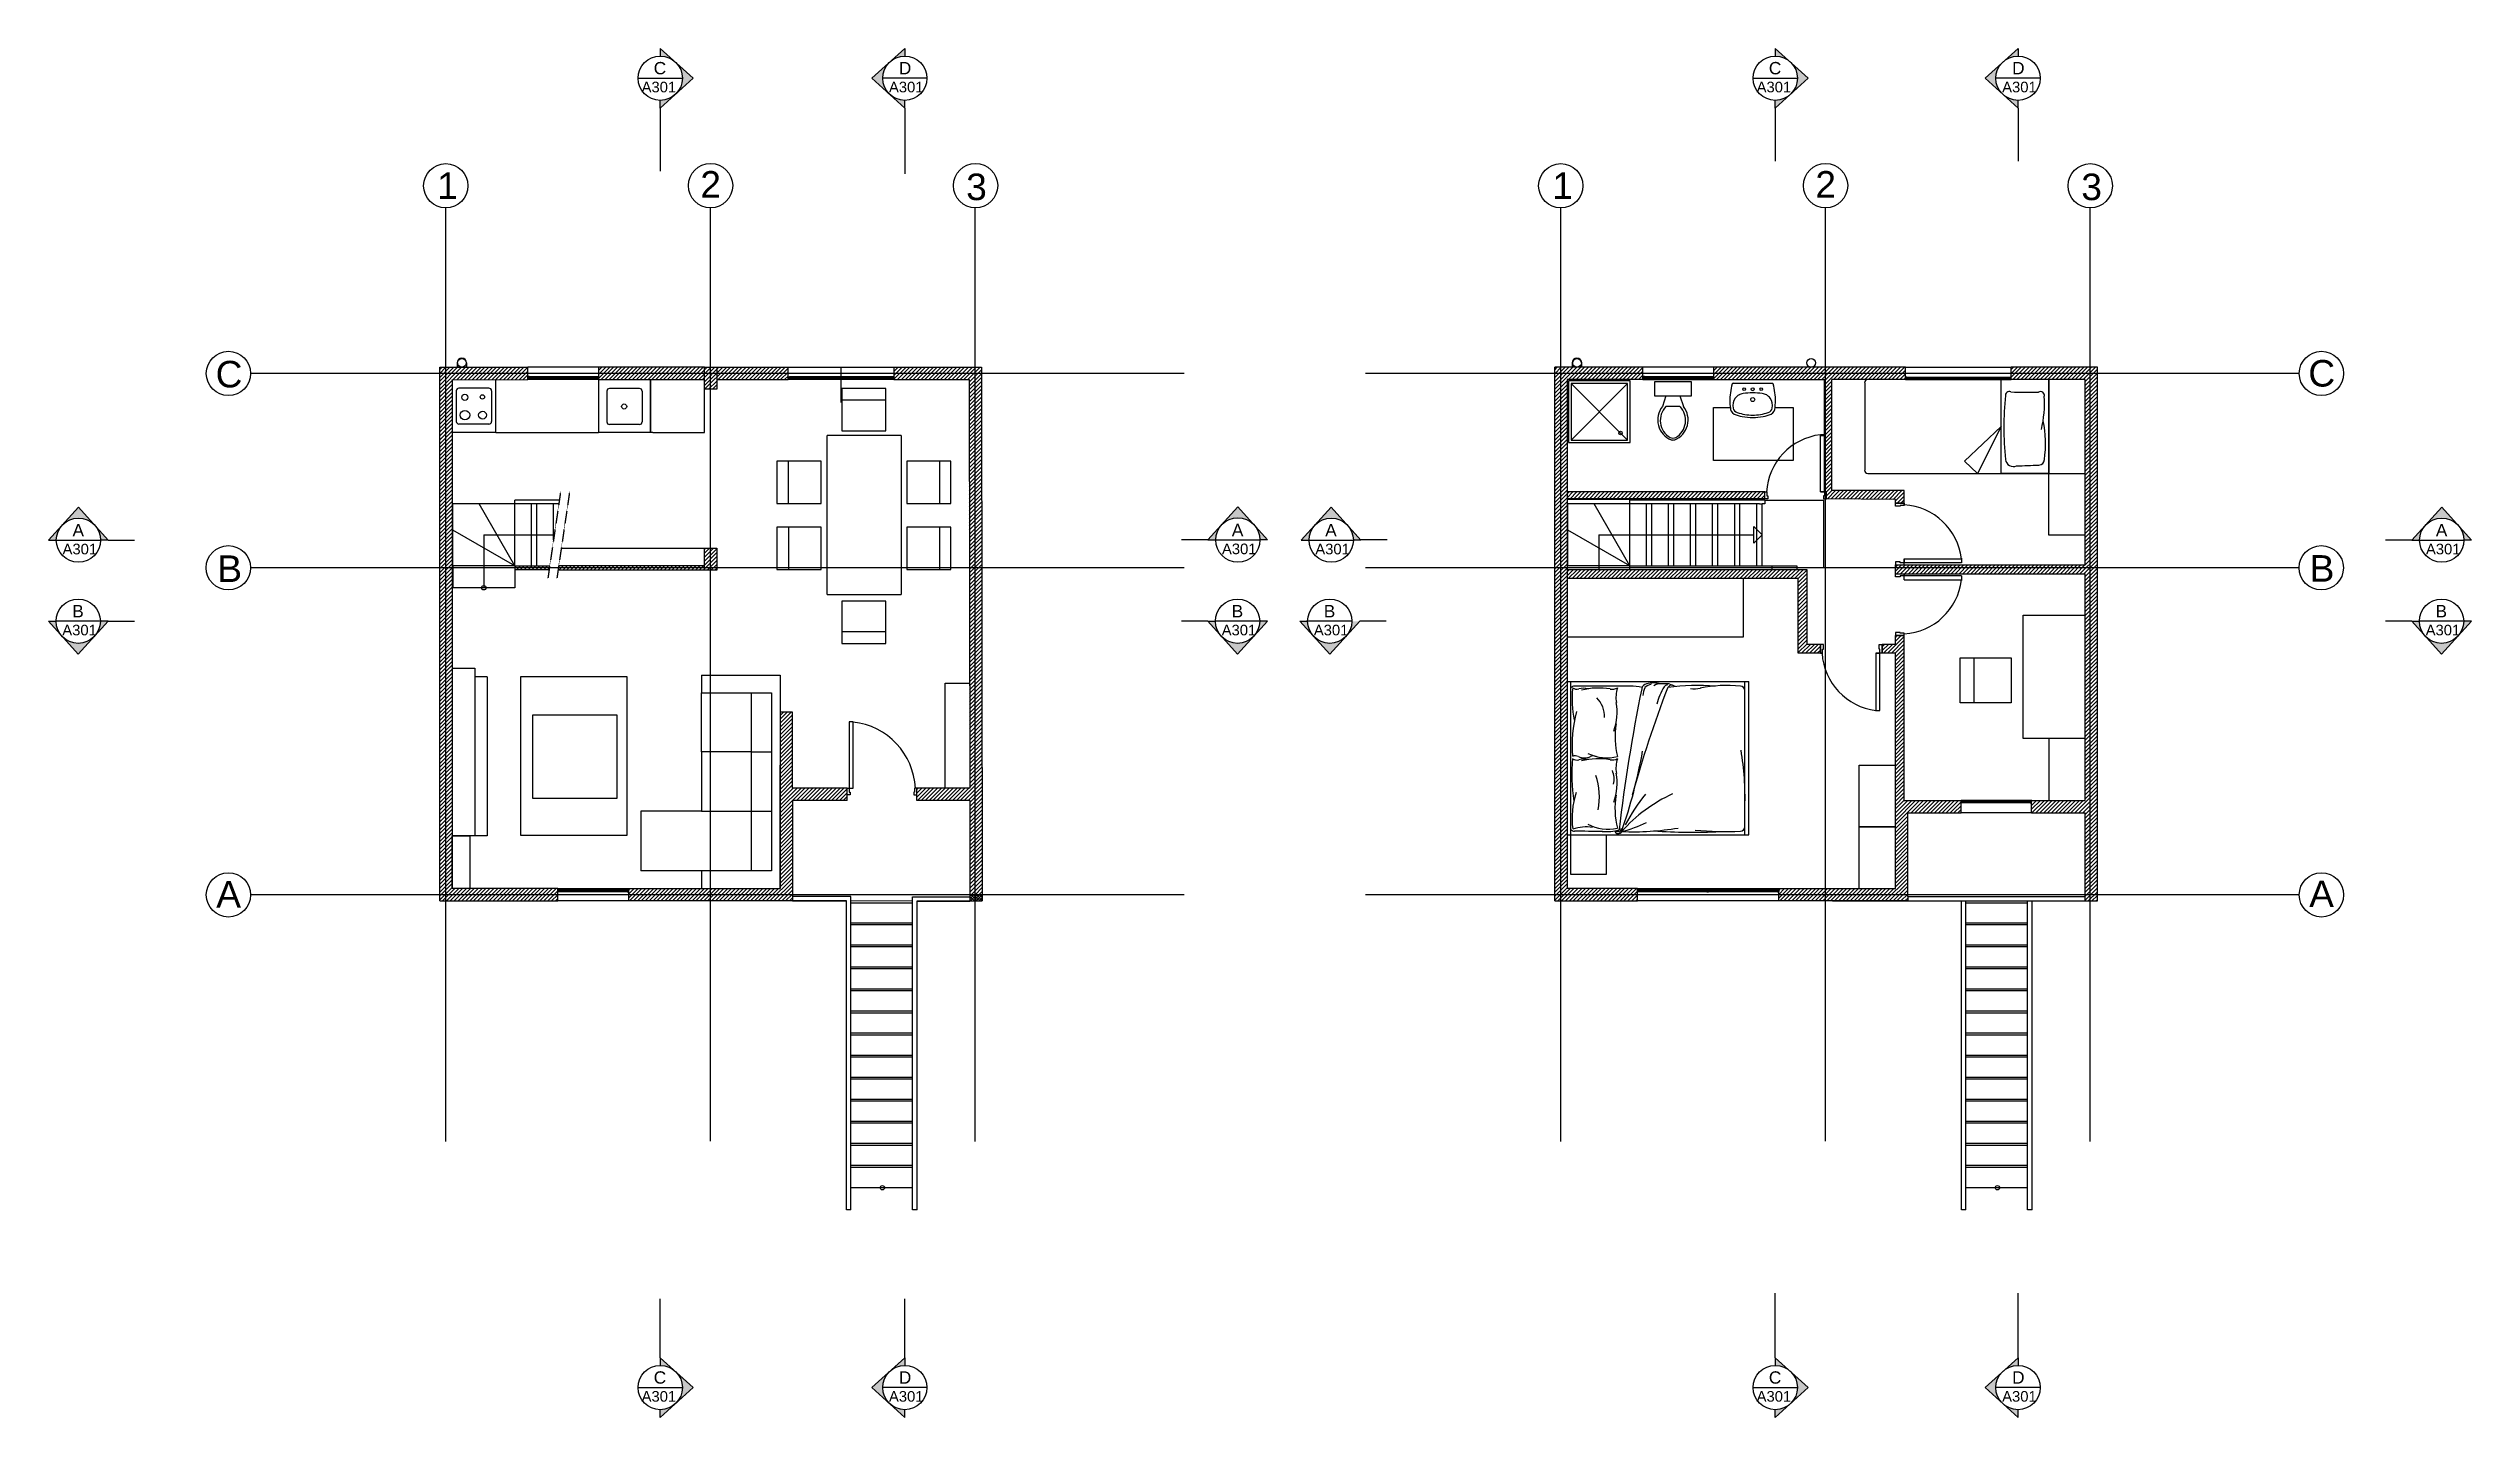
# Model space of a CAD drawing. Header units: inches. Extents: x 270 to 8013, y -75 to 10330.
# Drawn here: x 5267 to 8013, y 4209 to 5761 of the extents above; entities that cross this region are included whole.
import ezdxf

# ---------------------------------------------------------------- set-up
doc = ezdxf.new("R2010")
doc.units = ezdxf.units.IN
doc.header["$MEASUREMENT"] = 0
doc.linetypes.add('HIDDEN', pattern=[0.375, 0.25, -0.125])
for name, color, linetype in [('A-ANNO-DIMS', 6, 'Continuous'), ('A-ANNO-SYMB', 6, 'Continuous'), ('A-ANNO-TEXT', 6, 'Continuous'), ('A-DOOR-FULL', 161, 'Continuous'), ('A-ELEV-PATT', 8, 'Continuous'), ('A-FLOR-LEVL', 11, 'Continuous'), ('A-FLOR-PATT', 8, 'Continuous'), ('A-FURN', 3, 'Continuous'), ('A-GLAZ-FULL', 4, 'Continuous'), ('A-SECT-PATT', 8, 'Continuous'), ('A-WALL-FULL', 7, 'Continuous'), ('G-ANNO-NPLT', 210, 'Continuous'), ('IN-ANNO-NPLT', 6, 'Continuous'), ('IN-FURN-second', 2, 'Continuous')]:
    doc.layers.add(name, color=color, linetype=linetype)
doc.styles.add('E-ARIAL', font='arial.ttf')
doc.styles.get("Standard").update_dxf_attribs({"font": 'arial.ttf'})

msp = doc.modelspace()

# ---------------------------------------------------------------- texts
at = {"layer": 'A-ANNO-DIMS', "char_height": 14}
for s, insert, attachment_point in [('C', (5967.4, 5745.6), 3), ('D', (6231.1, 5745.6), 1), ('C', (7231.2, 5745.6), 3), ('D', (7492.8, 5745.6), 1), ('A', (5294.6, 5221.9), 1), ('A', (6608.5, 5222.1), 1), ('A', (6714.3, 5221.9), 1), ('A', (7973, 5221.9), 1), ('B', (5294.3, 5130.1), 1), ('B', (6608.3, 5130.1), 1), ('B', (6712.7, 5130.1), 1), ('B', (7972.7, 5130.1), 1), ('C', (5967.4, 4261.5), 3), ('D', (6231.1, 4261.5), 1), ('C', (7231.2, 4261.5), 3), ('D', (7492.8, 4261.5), 1)]:
    msp.add_mtext_dynamic_manual_height_columns(s, width=58.092, gutter_width=1, heights=[0], dxfattribs=dict(at, insert=insert, attachment_point=attachment_point))
at = {"layer": 'A-ANNO-TEXT', "style": 'E-ARIAL'}
for s, p in [('1', (5707.9, 5590.3)), ('2', (6006.1, 5591.8)), ('3', (6307.4, 5589)), ('1', (6971.7, 5590.3)), ('2', (7269.8, 5591.8)), ('3', (7571.2, 5589)), ('C', (5456.8, 5376.7)), ('C', (7828.5, 5377.7)), ('B', (5458.7, 5156.2)), ('B', (7830, 5156.5)), ('A', (5457.5, 4787.2)), ('A', (7829.5, 4787.7))]:
    msp.add_text(s, height=30.1, dxfattribs=at).set_placement(p)
at = {"layer": 'A-ANNO-TEXT', "char_height": 12}
for insert, attachment_point in [((5978.7, 5723.2), 3), ((6219.9, 5723.2), 1), ((7242.4, 5723.2), 3), ((7481.5, 5723.2), 1), ((5283.3, 5199.5), 1), ((6597.3, 5199.7), 1), ((6703.1, 5199.5), 1), ((7961.8, 5199.5), 1), ((5283, 5107.7), 1), ((6597, 5107.7), 1), ((6701.4, 5107.7), 1), ((7961.5, 5107.7), 1), ((5978.7, 4239.1), 3), ((6219.9, 4239.1), 1), ((7242.4, 4239.1), 3), ((7481.5, 4239.1), 1)]:
    msp.add_mtext_dynamic_manual_height_columns('A301', width=41.498, gutter_width=1, heights=[14.3], dxfattribs=dict(at, insert=insert, attachment_point=attachment_point))

# ---------------------------------------------------------------- hatches: boundary and pattern name
at = {"layer": 'A-ANNO-DIMS'}
h = msp.add_hatch(dxfattribs=at)
h.set_pattern_fill('ANSI37', color=256, scale=18)
h.paths.add_polyline_path([(6317.7, 4801.6), (6311.7, 4801.6), (6311.7, 4794.6), (6317.7, 4794.6)])
h = msp.add_hatch(dxfattribs=at)
h.set_pattern_fill('ANSI37', color=256, scale=18)
h.paths.add_polyline_path([(6325.7, 4801.6), (6317.7, 4801.6), (6317.7, 4794.6), (6325.7, 4794.6)])
at = {"layer": 'A-ANNO-SYMB'}
h = msp.add_hatch(color=256, dxfattribs=at)
h.dxf.hatch_style = 1
h.paths.add_polyline_path([(5960.7, 5760.9), (5976.6, 5746.6, 0.173502), (5960.7, 5752.3)])
h.paths.add_polyline_path([(5985.7, 5727.2, 0.200178), (5978.3, 5745), (5998.1, 5727.2), (5977.5, 5708.6, 0.211497)])
h.paths.add_polyline_path([(5960.7, 5702.1, 0.186388), (5977.5, 5708.6), (5960.7, 5693.2)])
h = msp.add_hatch(color=256, dxfattribs=at)
h.dxf.hatch_style = 1
h.paths.add_polyline_path([(6237.9, 5760.9), (6222, 5746.6, -0.173502), (6237.9, 5752.3)])
h.paths.add_polyline_path([(6212.8, 5727.2, -0.200178), (6220.2, 5745), (6200.5, 5727.2), (6221, 5708.6, -0.211497)])
h.paths.add_polyline_path([(6237.9, 5702.1, -0.186388), (6221, 5708.6), (6237.9, 5693.2)])
h = msp.add_hatch(color=256, dxfattribs=at)
h.dxf.hatch_style = 1
h.paths.add_polyline_path([(7224.4, 5760.9), (7240.3, 5746.6, 0.173502), (7224.4, 5752.3)])
h.paths.add_polyline_path([(7249.5, 5727.2, 0.200178), (7242.1, 5745), (7261.8, 5727.2), (7241.3, 5708.6, 0.211497)])
h.paths.add_polyline_path([(7224.4, 5702.1, 0.186388), (7241.3, 5708.6), (7224.4, 5693.2)])
h = msp.add_hatch(color=256, dxfattribs=at)
h.dxf.hatch_style = 1
h.paths.add_polyline_path([(7499.5, 5760.9), (7483.6, 5746.6, -0.173502), (7499.5, 5752.3)])
h.paths.add_polyline_path([(7474.5, 5727.2, -0.200178), (7481.9, 5745), (7462.1, 5727.2), (7482.7, 5708.6, -0.211497)])
h.paths.add_polyline_path([(7499.5, 5702.1, -0.186388), (7482.7, 5708.6), (7499.5, 5693.2)])
h = msp.add_hatch(color=256, dxfattribs=at)
h.dxf.hatch_style = 1
h.paths.add_polyline_path([(5335, 5203.6), (5320.7, 5219.5, -0.173502), (5326.4, 5203.6)])
h.paths.add_polyline_path([(5301.3, 5228.7, -0.200178), (5319.1, 5221.3), (5301.3, 5241), (5282.7, 5220.5, -0.211497)])
h.paths.add_polyline_path([(5276.2, 5203.6, -0.186388), (5282.7, 5220.5), (5267.3, 5203.6)])
h = msp.add_hatch(color=256, dxfattribs=at)
h.dxf.hatch_style = 1
h.paths.add_polyline_path([(6649, 5203.8), (6634.7, 5219.7, -0.173502), (6640.3, 5203.8)])
h.paths.add_polyline_path([(6615.3, 5228.9, -0.200178), (6633.1, 5221.5), (6615.3, 5241.2), (6596.7, 5220.7, -0.211497)])
h.paths.add_polyline_path([(6590.2, 5203.8, -0.186388), (6596.7, 5220.7), (6581.3, 5203.8)])
h = msp.add_hatch(color=256, dxfattribs=at)
h.dxf.hatch_style = 1
h.paths.add_polyline_path([(6754.8, 5203.6), (6740.5, 5219.5, -0.173502), (6746.1, 5203.6)])
h.paths.add_polyline_path([(6721.1, 5228.7, -0.200178), (6738.9, 5221.3), (6721.1, 5241), (6702.5, 5220.5, -0.211497)])
h.paths.add_polyline_path([(6696, 5203.6, -0.186388), (6702.5, 5220.5), (6687.1, 5203.6)])
h = msp.add_hatch(color=256, dxfattribs=at)
h.dxf.hatch_style = 1
h.paths.add_polyline_path([(8013.5, 5203.6), (7999.1, 5219.5, -0.173502), (8004.8, 5203.6)])
h.paths.add_polyline_path([(7979.7, 5228.7, -0.200178), (7997.6, 5221.3), (7979.7, 5241), (7961.2, 5220.5, -0.211497)])
h.paths.add_polyline_path([(7954.7, 5203.6, -0.186388), (7961.2, 5220.5), (7945.8, 5203.6)])
h = msp.add_hatch(color=256, dxfattribs=at)
h.dxf.hatch_style = 1
h.paths.add_polyline_path([(5267.3, 5111.7), (5281.7, 5095.8, -0.173502), (5276, 5111.7)])
h.paths.add_polyline_path([(5301.1, 5086.6, -0.200178), (5283.2, 5094), (5301.1, 5074.3), (5319.6, 5094.8, -0.211497)])
h.paths.add_polyline_path([(5326.1, 5111.7, -0.186388), (5319.6, 5094.8), (5335, 5111.7)])
h = msp.add_hatch(color=256, dxfattribs=at)
h.dxf.hatch_style = 1
h.paths.add_polyline_path([(6581.3, 5111.7), (6595.7, 5095.8, -0.173502), (6590, 5111.7)])
h.paths.add_polyline_path([(6615, 5086.6, -0.200178), (6597.2, 5094), (6615, 5074.3), (6633.6, 5094.8, -0.211497)])
h.paths.add_polyline_path([(6640.1, 5111.7, -0.186388), (6633.6, 5094.8), (6649, 5111.7)])
h = msp.add_hatch(color=256, dxfattribs=at)
h.dxf.hatch_style = 1
h.paths.add_polyline_path([(6685.7, 5111.7), (6700.1, 5095.8, -0.173502), (6694.4, 5111.7)])
h.paths.add_polyline_path([(6719.5, 5086.6, -0.200178), (6701.7, 5094), (6719.5, 5074.3), (6738, 5094.8, -0.211497)])
h.paths.add_polyline_path([(6744.6, 5111.7, -0.186388), (6738, 5094.8), (6753.4, 5111.7)])
h = msp.add_hatch(color=256, dxfattribs=at)
h.dxf.hatch_style = 1
h.paths.add_polyline_path([(7945.8, 5111.7), (7960.1, 5095.8, -0.173502), (7954.4, 5111.7)])
h.paths.add_polyline_path([(7979.5, 5086.6, -0.200178), (7961.7, 5094), (7979.5, 5074.3), (7998.1, 5094.8, -0.211497)])
h.paths.add_polyline_path([(8004.6, 5111.7, -0.186388), (7998.1, 5094.8), (8013.5, 5111.7)])
h = msp.add_hatch(color=256, dxfattribs=at)
h.dxf.hatch_style = 1
h.paths.add_polyline_path([(5960.7, 4276.8), (5976.6, 4262.4, 0.173502), (5960.7, 4268.1)])
h.paths.add_polyline_path([(5985.7, 4243.1, 0.200178), (5978.3, 4260.9), (5998.1, 4243.1), (5977.5, 4224.5, 0.211497)])
h.paths.add_polyline_path([(5960.7, 4218, 0.186388), (5977.5, 4224.5), (5960.7, 4209.1)])
h = msp.add_hatch(color=256, dxfattribs=at)
h.dxf.hatch_style = 1
h.paths.add_polyline_path([(6237.9, 4276.8), (6222, 4262.4, -0.173502), (6237.9, 4268.1)])
h.paths.add_polyline_path([(6212.8, 4243.1, -0.200178), (6220.2, 4260.9), (6200.5, 4243.1), (6221, 4224.5, -0.211497)])
h.paths.add_polyline_path([(6237.9, 4218, -0.186388), (6221, 4224.5), (6237.9, 4209.1)])
h = msp.add_hatch(color=256, dxfattribs=at)
h.dxf.hatch_style = 1
h.paths.add_polyline_path([(7224.4, 4276.8), (7240.3, 4262.4, 0.173502), (7224.4, 4268.1)])
h.paths.add_polyline_path([(7249.5, 4243.1, 0.200178), (7242.1, 4260.9), (7261.8, 4243.1), (7241.3, 4224.5, 0.211497)])
h.paths.add_polyline_path([(7224.4, 4218, 0.186388), (7241.3, 4224.5), (7224.4, 4209.1)])
h = msp.add_hatch(color=256, dxfattribs=at)
h.dxf.hatch_style = 1
h.paths.add_polyline_path([(7499.5, 4276.8), (7483.6, 4262.4, -0.173502), (7499.5, 4268.1)])
h.paths.add_polyline_path([(7474.5, 4243.1, -0.200178), (7481.9, 4260.9), (7462.1, 4243.1), (7482.7, 4224.5, -0.211497)])
h.paths.add_polyline_path([(7499.5, 4218, -0.186388), (7482.7, 4224.5), (7499.5, 4209.1)])
at = {"layer": 'A-FLOR-PATT'}
for points in [[(5810.6, 5389.2), (5810.6, 5386.6), (5812.3, 5386.6), (5812.3, 5386.8), (5810.9, 5386.8), (5810.9, 5388.9), (5812.3, 5388.9), (5812.3, 5389.2)], [(5810.6, 5389.2), (5810.6, 5386.6), (5812.3, 5386.6), (5812.3, 5386.8), (5810.9, 5386.8), (5810.9, 5388.9), (5812.3, 5388.9), (5812.3, 5389.2)], [(5810.6, 5389.2), (5810.6, 5386.6), (5812.3, 5386.6), (5812.3, 5386.8), (5810.9, 5386.8), (5810.9, 5388.9), (5812.3, 5388.9), (5812.3, 5389.2)], [(5812.3, 5388.9), (5812.3, 5389.2), (5810.6, 5389.2), (5810.6, 5386.6), (5812.3, 5386.6), (5812.3, 5386.8), (5810.9, 5386.8), (5810.9, 5388.9)], [(5890.7, 5389.2), (5890.7, 5386.6), (5889, 5386.6), (5889, 5386.8), (5890.4, 5386.8), (5890.4, 5388.9), (5889, 5388.9), (5889, 5389.2)], [(5890.7, 5389.2), (5890.7, 5386.6), (5889, 5386.6), (5889, 5386.8), (5890.4, 5386.8), (5890.4, 5388.9), (5889, 5388.9), (5889, 5389.2)], [(5890.7, 5389.2), (5890.7, 5386.6), (5889, 5386.6), (5889, 5386.8), (5890.4, 5386.8), (5890.4, 5388.9), (5889, 5388.9), (5889, 5389.2)], [(5889, 5388.9), (5889, 5389.2), (5890.7, 5389.2), (5890.7, 5386.6), (5889, 5386.6), (5889, 5386.8), (5890.4, 5386.8), (5890.4, 5388.9)], [(6107.2, 5388.9), (6107.2, 5389.2), (6105.6, 5389.2), (6105.6, 5386.6), (6107.2, 5386.6), (6107.2, 5386.8), (6105.8, 5386.8), (6105.8, 5388.9)], [(6223.9, 5388.9), (6223.9, 5389.2), (6225.6, 5389.2), (6225.6, 5386.6), (6223.9, 5386.6), (6223.9, 5386.8), (6225.3, 5386.8), (6225.3, 5388.9)], [(7076, 5388.9), (7076, 5389.2), (7074.4, 5389.2), (7074.4, 5386.6), (7076, 5386.6), (7076, 5386.8), (7074.6, 5386.8), (7074.6, 5388.9)], [(7074.4, 5389.2), (7074.4, 5386.6), (7076, 5386.6), (7076, 5386.8), (7074.6, 5386.8), (7074.6, 5388.9), (7076, 5388.9), (7076, 5389.2)], [(7074.4, 5389.2), (7074.4, 5386.6), (7076, 5386.6), (7076, 5386.8), (7074.6, 5386.8), (7074.6, 5388.9), (7076, 5388.9), (7076, 5389.2)], [(7074.4, 5389.2), (7074.4, 5386.6), (7076, 5386.6), (7076, 5386.8), (7074.6, 5386.8), (7074.6, 5388.9), (7076, 5388.9), (7076, 5389.2)], [(7152.7, 5388.9), (7152.7, 5389.2), (7154.4, 5389.2), (7154.4, 5386.6), (7152.7, 5386.6), (7152.7, 5386.8), (7154.2, 5386.8), (7154.2, 5388.9)], [(7154.4, 5389.2), (7154.4, 5386.6), (7152.7, 5386.6), (7152.7, 5386.8), (7154.2, 5386.8), (7154.2, 5388.9), (7152.7, 5388.9), (7152.7, 5389.2)], [(7154.4, 5389.2), (7154.4, 5386.6), (7152.7, 5386.6), (7152.7, 5386.8), (7154.2, 5386.8), (7154.2, 5388.9), (7152.7, 5388.9), (7152.7, 5389.2)], [(7154.4, 5389.2), (7154.4, 5386.6), (7152.7, 5386.6), (7152.7, 5386.8), (7154.2, 5386.8), (7154.2, 5388.9), (7152.7, 5388.9), (7152.7, 5389.2)], [(7373.6, 5387.9), (7373.6, 5388.2), (7371.9, 5388.2), (7371.9, 5385.6), (7373.6, 5385.6), (7373.6, 5385.8), (7372.2, 5385.8), (7372.2, 5387.9)], [(7371.9, 5388.2), (7371.9, 5385.6), (7373.6, 5385.6), (7373.6, 5385.8), (7372.2, 5385.8), (7372.2, 5387.9), (7373.6, 5387.9), (7373.6, 5388.2)], [(7371.9, 5388.2), (7371.9, 5385.6), (7373.6, 5385.6), (7373.6, 5385.8), (7372.2, 5385.8), (7372.2, 5387.9), (7373.6, 5387.9), (7373.6, 5388.2)], [(7371.9, 5388.2), (7371.9, 5385.6), (7373.6, 5385.6), (7373.6, 5385.8), (7372.2, 5385.8), (7372.2, 5387.9), (7373.6, 5387.9), (7373.6, 5388.2)], [(7491.9, 5388.2), (7491.9, 5385.6), (7490.2, 5385.6), (7490.2, 5385.8), (7491.7, 5385.8), (7491.7, 5387.9), (7490.2, 5387.9), (7490.2, 5388.2)], [(7436.6, 4906.2), (7436.6, 4906), (7434.9, 4906), (7434.9, 4908.6), (7436.6, 4908.6), (7436.6, 4908.3), (7435.2, 4908.3), (7435.2, 4906.2)], [(7513.4, 4906.2), (7513.4, 4906), (7515.1, 4906), (7515.1, 4908.6), (7513.4, 4908.6), (7513.4, 4908.3), (7514.8, 4908.3), (7514.8, 4906.2)], [(5846.3, 4805.2), (5846.3, 4804.9), (5844.7, 4804.9), (5844.7, 4807.6), (5846.3, 4807.6), (5846.3, 4807.3), (5844.9, 4807.3), (5844.9, 4805.2)], [(5923.2, 4805.2), (5923.2, 4804.9), (5924.8, 4804.9), (5924.8, 4807.6), (5923.2, 4807.6), (5923.2, 4807.3), (5924.6, 4807.3), (5924.6, 4805.2)], [(7070.1, 4805.2), (7070.1, 4804.9), (7068.4, 4804.9), (7068.4, 4807.6), (7070.1, 4807.6), (7070.1, 4807.3), (7068.7, 4807.3), (7068.7, 4805.2)], [(7146.9, 4805.2), (7146.9, 4804.9), (7148.6, 4804.9), (7148.6, 4807.6), (7146.9, 4807.6), (7146.9, 4807.3), (7148.3, 4807.3), (7148.3, 4805.2)], [(7150.1, 4805.2), (7150.1, 4804.9), (7148.4, 4804.9), (7148.4, 4807.6), (7150.1, 4807.6), (7150.1, 4807.3), (7148.7, 4807.3), (7148.7, 4805.2)], [(7226.9, 4805.2), (7226.9, 4804.9), (7228.6, 4804.9), (7228.6, 4807.6), (7226.9, 4807.6), (7226.9, 4807.3), (7228.3, 4807.3), (7228.3, 4805.2)]]:
    msp.add_hatch(color=256, dxfattribs=at).paths.add_polyline_path(points)
at = {"layer": 'A-SECT-PATT'}
h = msp.add_hatch(dxfattribs=at)
h.set_pattern_fill('ANSI31', color=256, scale=25, angle=360)
h.paths.add_polyline_path([(5810.7, 5392.6), (5717.7, 5392.6), (5717.7, 5203.6), (5724.7, 5203.6), (5724.7, 5204.6), (5724.7, 5224.6), (5724.7, 5264.6), (5724.7, 5304.6), (5724.7, 5344.6), (5724.7, 5385.5), (5810.7, 5385.6)])
h.paths.add_polyline_path([(5717.7, 5399.6), (5710.7, 5399.6), (5710.7, 5392.6), (5717.7, 5392.6)])
h.paths.add_polyline_path([(5717.7, 5392.6), (5710.7, 5392.6), (5710.7, 5304.6), (5710.7, 5264.6), (5710.7, 5224.6), (5710.7, 5204.6), (5710.7, 5203.6), (5717.7, 5203.6)])
h.paths.add_polyline_path([(5810.7, 5399.6), (5717.7, 5399.6), (5717.7, 5392.6), (5810.7, 5392.6)])
h.paths.add_polyline_path([(5717.7, 5203.6), (5710.7, 5203.6), (5710.7, 5172.3), (5717.7, 5172.3)])
h.paths.add_polyline_path([(5724.7, 5203.6), (5717.7, 5203.6), (5717.7, 5172.3), (5724.7, 5172.3)])
h.paths.add_polyline_path([(5717.7, 5172.3), (5710.7, 5172.3), (5710.7, 5149.6), (5710.7, 5111.7), (5717.7, 5111.7)])
h.paths.add_polyline_path([(5724.7, 5149.6), (5724.7, 5172.3), (5717.7, 5172.3), (5717.7, 5111.7), (5724.7, 5111.7)])
h.paths.add_polyline_path([(5724.7, 5109.6), (5724.7, 5111.7), (5717.7, 5111.7), (5717.7, 4801.6), (5844.7, 4801.6), (5844.7, 4808.6), (5804.7, 4808.6), (5764.7, 4808.6), (5724.7, 4808.6), (5724.7, 4868.6), (5724.7, 4909.6), (5724.7, 4949.6), (5724.7, 4989.6), (5724.7, 5029.6), (5724.7, 5069.6)])
h.paths.add_polyline_path([(5717.7, 5111.7), (5710.7, 5111.7), (5710.7, 5109.6), (5710.7, 5069.6), (5710.7, 5029.6), (5710.7, 4989.6), (5710.7, 4949.6), (5710.7, 4909.6), (5710.7, 4869.6), (5710.7, 4801.6), (5717.7, 4801.6)])
h.paths.add_polyline_path([(5844.7, 4801.6), (5717.7, 4801.6), (5717.7, 4794.6), (5764.7, 4794.6), (5804.7, 4794.6), (5844.7, 4794.6)])
h.paths.add_polyline_path([(5717.7, 4801.6), (5710.7, 4801.6), (5710.7, 4794.6), (5717.7, 4794.6)])
h.paths.add_polyline_path([(5960.7, 4801.6), (5924.7, 4801.6), (5924.7, 4794.6), (5960.7, 4794.6)])
h.paths.add_polyline_path([(6017.7, 4801.6), (5960.7, 4801.6), (5960.7, 4794.6), (6017.7, 4794.6)])
h.paths.add_polyline_path([(6017.7, 4808.6), (5960.7, 4808.6), (5960.7, 4801.6), (6017.7, 4801.6)])
h.paths.add_polyline_path([(5960.7, 4808.6), (5924.7, 4808.6), (5924.7, 4801.6), (5960.7, 4801.6)])
h.paths.add_polyline_path([(6024.7, 4808.6), (6017.7, 4808.6), (6017.7, 4801.6), (6024.7, 4801.6)])
h.paths.add_polyline_path([(6024.7, 4801.6), (6017.7, 4801.6), (6017.7, 4794.6), (6024.7, 4794.6)])
h.paths.add_polyline_path([(6110.6, 4801.6), (6024.7, 4801.6), (6024.7, 4794.6), (6110.6, 4794.6)])
h.paths.add_polyline_path([(6110.6, 4908.6), (6172.4, 4908.6), (6172.4, 4914.9), (6172.4, 4918.1), (6172.4, 4922.6), (6110.6, 4922.6), (6110.6, 5008.6), (6096.6, 5008.6), (6096.6, 4808.6), (6096.6, 4808.6), (6024.7, 4808.6), (6024.7, 4801.6), (6110.6, 4801.6)])
h.paths.add_polyline_path([(6317.7, 5111.7), (6311.1, 5111.7), (6311.5, 4922.6), (6251.4, 4922.6), (6251.4, 4914.9), (6251.4, 4908.6), (6311.5, 4908.6), (6311.7, 4801.6), (6317.7, 4801.6)])
h.paths.add_polyline_path([(6325.1, 5111.7), (6317.7, 5111.7), (6317.7, 4801.6), (6325.7, 4801.6)])
h.paths.add_polyline_path([(6317.7, 5172.3), (6311, 5172.3), (6311.1, 5111.7), (6317.7, 5111.7)])
h.paths.add_polyline_path([(6325, 5172.3), (6317.7, 5172.3), (6317.7, 5111.7), (6325.1, 5111.7)])
h.paths.add_polyline_path([(6017.7, 5194.6), (6010.7, 5194.6), (6010.7, 5172.3), (6017.7, 5172.3)])
h.paths.add_polyline_path([(6024.7, 5194.6), (6017.7, 5194.6), (6017.7, 5172.3), (6024.7, 5172.3)])
h.paths.add_polyline_path([(6017.7, 5172.3), (6010.7, 5172.3), (6010.7, 5169.6), (6017.7, 5169.6)])
h.paths.add_polyline_path([(6024.7, 5172.3), (6017.7, 5172.3), (6017.7, 5169.6), (6024.7, 5169.6)])
h.paths.add_polyline_path([(6325, 5203.6), (6317.7, 5203.6), (6317.7, 5172.3), (6325, 5172.3)])
h.paths.add_polyline_path([(6317.7, 5203.6), (6311, 5203.6), (6311, 5172.3), (6317.7, 5172.3)])
h.paths.add_polyline_path([(6317.7, 5392.6), (6237.9, 5392.6), (6237.9, 5385.6), (6310.7, 5385.6), (6311, 5203.6), (6317.7, 5203.6)])
h.paths.add_polyline_path([(6324.7, 5392.6), (6317.7, 5392.6), (6317.7, 5203.6), (6325, 5203.6)])
h.paths.add_polyline_path([(6317.7, 5399.6), (6237.9, 5399.6), (6237.9, 5392.6), (6317.7, 5392.6)])
h.paths.add_polyline_path([(6324.7, 5399.6), (6317.7, 5399.6), (6317.7, 5392.6), (6324.7, 5392.6)])
h.paths.add_polyline_path([(6237.9, 5392.6), (6225.6, 5392.6), (6225.6, 5385.6), (6237.9, 5385.6)])
h.paths.add_polyline_path([(6237.9, 5399.6), (6225.6, 5399.6), (6225.6, 5392.6), (6237.9, 5392.6)])
h.paths.add_polyline_path([(6017.7, 5392.6), (6010.7, 5392.6), (6010.7, 5385.6), (6010.7, 5374.6), (6017.7, 5374.6)])
h.paths.add_polyline_path([(6024.7, 5392.6), (6017.7, 5392.6), (6017.7, 5374.6), (6024.7, 5374.6)])
h.paths.add_polyline_path([(6024.7, 5399.6), (6017.7, 5399.6), (6017.7, 5392.6), (6024.7, 5392.6)])
h.paths.add_polyline_path([(6017.7, 5399.6), (6010.7, 5399.6), (6010.7, 5392.6), (6017.7, 5392.6)])
h.paths.add_polyline_path([(6105.6, 5392.6), (6024.7, 5392.6), (6024.7, 5385.6), (6105.6, 5385.6)])
h.paths.add_polyline_path([(6105.6, 5399.6), (6024.7, 5399.6), (6024.7, 5392.6), (6105.6, 5392.6)])
h.paths.add_polyline_path([(6010.7, 5392.6), (5960.7, 5392.6), (5960.7, 5385.6), (5970.7, 5385.6), (6010.7, 5385.6)])
h.paths.add_polyline_path([(6010.7, 5399.6), (5970.7, 5399.6), (5960.7, 5399.6), (5960.7, 5392.6), (6010.7, 5392.6)])
h.paths.add_polyline_path([(5960.7, 5399.6), (5930.7, 5399.6), (5890.7, 5399.6), (5890.7, 5392.6), (5960.7, 5392.6)])
h.paths.add_polyline_path([(5960.7, 5392.6), (5890.7, 5392.6), (5890.7, 5385.6), (5930.7, 5385.6), (5960.7, 5385.6)])
h = msp.add_hatch(dxfattribs=at)
h.set_pattern_fill('ANSI31', color=256, scale=25, angle=360)
h.paths.add_polyline_path([(7074.4, 5392.6), (6981.4, 5392.6), (6981.4, 5203.6), (6988.4, 5203.6), (6988.4, 5204.6), (6988.4, 5224.6), (6988.4, 5264.6), (6988.4, 5304.6), (6988.4, 5344.6), (6988.4, 5385.6), (7074.4, 5385.6)])
h.paths.add_polyline_path([(7074.4, 5399.6), (6981.4, 5399.6), (6981.4, 5392.6), (7074.4, 5392.6)])
h.paths.add_polyline_path([(6981.4, 5399.6), (6974.4, 5399.6), (6974.4, 5392.6), (6981.4, 5392.6)])
h.paths.add_polyline_path([(6981.4, 5392.6), (6974.4, 5392.6), (6974.4, 5344.6), (6974.4, 5304.6), (6974.4, 5264.6), (6974.4, 5224.6), (6974.4, 5204.6), (6974.4, 5203.6), (6981.4, 5203.6)])
h.paths.add_polyline_path([(6988.4, 5203.6), (6981.4, 5203.6), (6981.4, 5172.3), (6988.4, 5172.3)])
h.paths.add_polyline_path([(6981.4, 5203.6), (6974.4, 5203.6), (6974.4, 5172.3), (6981.4, 5172.3)])
h.paths.add_polyline_path([(6981.4, 5172.3), (6974.4, 5172.3), (6974.4, 5149.6), (6974.4, 5111.7), (6981.4, 5111.7)])
h.paths.add_polyline_path([(6988.4, 5172.3), (6981.4, 5172.3), (6981.4, 5111.7), (6988.4, 5111.7), (6988.4, 5149.6)])
h.paths.add_polyline_path([(6981.4, 5111.7), (6974.4, 5111.7), (6974.4, 5109.6), (6974.4, 5069.6), (6974.4, 5029.6), (6974.4, 4989.6), (6974.4, 4949.6), (6974.4, 4909.6), (6974.4, 4869.6), (6974.4, 4794.6), (6981.4, 4794.6)])
h.paths.add_polyline_path([(7374.5, 4799.6), (7374.5, 4801.6), (7288.4, 4801.6), (7288.4, 4794.6), (7369.4, 4794.6), (7374.5, 4794.6)])
h.paths.add_polyline_path([(7374.5, 4894.6), (7434.9, 4894.6), (7434.9, 4908.6), (7370.5, 4908.6), (7370.5, 5095.5), (7360.5, 5095.5), (7360.5, 5085.5), (7345.5, 5085.5), (7345.5, 5075.5), (7360.5, 5075.5), (7360.5, 4808.6), (7288.4, 4808.6), (7288.4, 4801.6), (7374.5, 4801.6)])
h.paths.add_polyline_path([(7288.4, 4801.6), (7281.4, 4801.6), (7281.4, 4794.6), (7288.4, 4794.6)])
h.paths.add_polyline_path([(7288.4, 4808.6), (7281.4, 4808.6), (7281.4, 4801.6), (7288.4, 4801.6)])
h.paths.add_polyline_path([(7581.4, 5111.7), (7575.4, 5111.7), (7575.4, 4908.6), (7514.9, 4908.6), (7514.9, 4894.6), (7575.4, 4894.6), (7575.4, 4801.6), (7581.4, 4801.6)])
h.paths.add_polyline_path([(7589.4, 5111.7), (7581.4, 5111.7), (7581.4, 4801.6), (7589.4, 4801.6)])
h.paths.add_polyline_path([(7589.4, 4801.6), (7581.4, 4801.6), (7581.4, 4794.6), (7589.4, 4794.6)])
h.paths.add_polyline_path([(7581.4, 4801.6), (7575.4, 4801.6), (7575.4, 4794.6), (7581.4, 4794.6)])
h.paths.add_polyline_path([(7581.4, 5172.3), (7499.5, 5172.3), (7499.5, 5165.5), (7575.4, 5165.5), (7575.4, 5111.7), (7581.4, 5111.7)])
h.paths.add_polyline_path([(7589.4, 5172.3), (7581.4, 5172.3), (7581.4, 5111.7), (7589.4, 5111.7)])
h.paths.add_polyline_path([(7499.5, 5172.3), (7360.5, 5172.3), (7360.5, 5165.5), (7499.5, 5165.5)])
h.paths.add_polyline_path([(7499.5, 5175.5), (7360.5, 5175.5), (7360.5, 5172.3), (7499.5, 5172.3)])
h.paths.add_polyline_path([(7581.4, 5203.6), (7575.4, 5203.6), (7575.4, 5175.5), (7499.5, 5175.5), (7499.5, 5172.3), (7581.4, 5172.3)])
h.paths.add_polyline_path([(7589.4, 5203.6), (7581.4, 5203.6), (7581.4, 5172.3), (7589.4, 5172.3)])
h.paths.add_polyline_path([(7589.4, 5392.6), (7581.4, 5392.6), (7581.4, 5203.6), (7589.4, 5203.6)])
h.paths.add_polyline_path([(7581.4, 5392.6), (7499.5, 5392.6), (7499.5, 5385.6), (7575.4, 5385.6), (7575.4, 5203.6), (7581.4, 5203.6)])
h.paths.add_polyline_path([(7581.4, 5399.6), (7499.5, 5399.6), (7499.5, 5392.6), (7581.4, 5392.6)])
h.paths.add_polyline_path([(7589.4, 5399.6), (7581.4, 5399.6), (7581.4, 5392.6), (7589.4, 5392.6)])
h.paths.add_polyline_path([(7499.5, 5392.6), (7491.9, 5392.6), (7491.9, 5385.6), (7499.5, 5385.6)])
h.paths.add_polyline_path([(7499.5, 5399.6), (7491.9, 5399.6), (7491.9, 5392.6), (7499.5, 5392.6)])
h.paths.add_polyline_path([(7371.9, 5392.6), (7288.4, 5392.6), (7288.4, 5385.6), (7371.9, 5385.6)])
h.paths.add_polyline_path([(7371.9, 5399.6), (7288.4, 5399.6), (7288.4, 5392.6), (7371.9, 5392.6)])
h.paths.add_polyline_path([(7288.4, 5392.6), (7280, 5392.6), (7280, 5374.6), (7288.4, 5374.6)])
h.paths.add_polyline_path([(7280, 5392.6), (7234.4, 5392.6), (7234.4, 5385.6), (7280, 5385.6)])
edge = h.paths.add_edge_path()
edge.add_line((7280, 5399.6), (7265.8, 5399.6))
edge.add_arc((7265.1, 5404.5), 5, 262.1656, 277.8344, ccw=False)
edge.add_line((7264.4, 5399.6), (7234.4, 5399.6))
edge.add_line((7234.4, 5399.6), (7234.4, 5392.6))
edge.add_line((7234.4, 5392.6), (7280, 5392.6))
edge.add_line((7280, 5392.6), (7280, 5399.6))
h.paths.add_polyline_path([(7288.4, 5399.6), (7280, 5399.6), (7280, 5392.6), (7288.4, 5392.6)])
h.paths.add_polyline_path([(7288.4, 5374.6), (7288.4, 5374.6), (7280, 5374.6), (7280, 5258.2), (7282.5, 5258.2), (7282.5, 5253.7), (7282.5, 5250.5), (7360.5, 5249.8), (7360.5, 5245.5), (7370.5, 5245.5), (7370.5, 5259.8), (7288.4, 5259.8)])
h.paths.add_polyline_path([(7224.4, 5392.6), (7194.4, 5392.6), (7194.4, 5385.6), (7224.4, 5385.6)])
h.paths.add_polyline_path([(7224.4, 5399.6), (7194.4, 5399.6), (7194.4, 5392.6), (7224.4, 5392.6)])
h.paths.add_polyline_path([(7194.4, 5399.6), (7154.4, 5399.6), (7154.4, 5392.6), (7194.4, 5392.6)])
h.paths.add_polyline_path([(7194.4, 5392.6), (7154.4, 5392.6), (7154.4, 5385.6), (7194.4, 5385.6)])
h.paths.add_polyline_path([(7234.4, 5392.6), (7224.4, 5392.6), (7224.4, 5385.6), (7234.4, 5385.6)])
h.paths.add_polyline_path([(7234.4, 5399.6), (7224.4, 5399.6), (7224.4, 5392.6), (7234.4, 5392.6)])
h.paths.add_polyline_path([(7260.5, 5170.1), (7224.4, 5170.1), (7224.4, 5160.1), (7250.5, 5160.1), (7250.5, 5111.7), (7260.5, 5111.7)])
h.paths.add_polyline_path([(7275.5, 5085.5), (7260.5, 5085.5), (7260.5, 5111.7), (7250.5, 5111.7), (7250.5, 5075.5), (7275.5, 5075.5)])
h.paths.add_polyline_path([(7224.4, 5170.1), (6988.4, 5170.1), (6988.4, 5160.1), (7224.4, 5160.1)])
h.paths.add_polyline_path([(7068.4, 4794.6), (7068.4, 4808.6), (6988.4, 4808.6), (6988.4, 4869.6), (6988.4, 4909.6), (6988.4, 4949.6), (6988.4, 4989.6), (6988.4, 5029.6), (6988.4, 5069.6), (6988.4, 5109.6), (6988.4, 5111.7), (6981.4, 5111.7), (6981.4, 4794.6)])
h.paths.add_polyline_path([(7228.4, 4801.6), (7228.4, 4794.6), (7281.4, 4794.6), (7281.4, 4801.6)])
h.paths.add_polyline_path([(7228.4, 4808.6), (7228.4, 4801.6), (7281.4, 4801.6), (7281.4, 4808.6)])
h = msp.add_hatch(dxfattribs=at)
h.set_pattern_fill('ANSI31', color=256, scale=25)
h.paths.add_polyline_path([(7212.5, 5253.7), (7212.5, 5258.2), (6988.4, 5258.2), (6988.4, 5250.5), (7212.5, 5250.5)])
h = msp.add_hatch(dxfattribs=at)
h.set_pattern_fill('ANSI31', color=256, scale=25)
h.paths.add_polyline_path([(6010.7, 5172.3), (5845.2, 5172.3), (5844.8, 5169.6), (6010.7, 5169.6)])
h.paths.add_polyline_path([(6010.7, 5174.6), (5845.6, 5174.6), (5845.2, 5172.3), (6010.7, 5172.3)])
h.paths.add_polyline_path([(5835.1, 5172.3), (5795.7, 5172.3), (5795.7, 5170.1), (5834.8, 5170.1)])
h.paths.add_polyline_path([(5835.5, 5174.6), (5795.7, 5174.6), (5795.7, 5172.3), (5835.1, 5172.3)])

# ---------------------------------------------------------------- linework, layer by layer
for p, q in [((5810.7, 5385.6), (5810.7, 5399.6)), ((7360.5, 5245.5), (7360.5, 5249.8)), ((7360.5, 5165.5), (7360.5, 5175.5)), ((7370.5, 5175.5), (7370.5, 5182.5)), ((7370.5, 5158.5), (7370.5, 5165.5)), ((7275.5, 5075.5), (7275.5, 5085.5)), ((7345.5, 5075.5), (7345.5, 5085.5)), ((7374.5, 4794.6), (7335.4, 4794.6))]:
    msp.add_line(p, q)
at = {"layer": 'A-ANNO-DIMS'}
msp.add_line((6165.6, 5359.6), (6165.6, 5399.6), dxfattribs=at)
at = {"layer": 'A-ANNO-SYMB'}
for p, q in [((5998.1, 5727.2), (5960.7, 5760.9)), ((5960.7, 5760.9), (5960.7, 5752.3)), ((6200.5, 5727.2), (6237.9, 5760.9)), ((6237.9, 5760.9), (6237.9, 5752.3)), ((7261.8, 5727.2), (7224.4, 5760.9)), ((7224.4, 5760.9), (7224.4, 5752.3)), ((7462.1, 5727.2), (7499.5, 5760.9)), ((7499.5, 5760.9), (7499.5, 5752.3)), ((5935.6, 5727.2), (5985.7, 5727.2)), ((5998.1, 5727.2), (5960.7, 5693.2)), ((6200.5, 5727.2), (6237.9, 5693.2)), ((6263, 5727.2), (6212.8, 5727.2)), ((7199.3, 5727.2), (7249.5, 5727.2)), ((7261.8, 5727.2), (7224.4, 5693.2)), ((7462.1, 5727.2), (7499.5, 5693.2)), ((7524.6, 5727.2), (7474.5, 5727.2)), ((5960.7, 5693.2), (5960.7, 5702.1)), ((6237.9, 5693.2), (6237.9, 5702.1)), ((7224.4, 5693.2), (7224.4, 5702.1)), ((7499.5, 5693.2), (7499.5, 5702.1)), ((5301.3, 5241), (5267.3, 5203.6)), ((5301.3, 5241), (5335, 5203.6)), ((6615.3, 5241.2), (6581.3, 5203.8)), ((6615.3, 5241.2), (6649, 5203.8)), ((6721.1, 5241), (6687.1, 5203.6)), ((6721.1, 5241), (6754.8, 5203.6)), ((7979.7, 5241), (7945.8, 5203.6)), ((7979.7, 5241), (8013.5, 5203.6)), ((5267.3, 5203.6), (5276.2, 5203.6)), ((5276.2, 5203.6), (5326.4, 5203.6)), ((5335, 5203.6), (5326.4, 5203.6)), ((6581.3, 5203.8), (6590.2, 5203.8)), ((6590.2, 5203.8), (6640.3, 5203.8)), ((6649, 5203.8), (6640.3, 5203.8)), ((6687.1, 5203.6), (6696, 5203.6)), ((6696, 5203.6), (6746.1, 5203.6)), ((6754.8, 5203.6), (6746.1, 5203.6)), ((7945.8, 5203.6), (7954.7, 5203.6)), ((7954.7, 5203.6), (8004.8, 5203.6)), ((8013.5, 5203.6), (8004.8, 5203.6)), ((5301.1, 5074.3), (5267.3, 5111.7)), ((5267.3, 5111.7), (5276, 5111.7)), ((5326.1, 5111.7), (5276, 5111.7)), ((5301.1, 5074.3), (5335, 5111.7)), ((5335, 5111.7), (5326.1, 5111.7)), ((6615, 5074.3), (6581.3, 5111.7)), ((6581.3, 5111.7), (6590, 5111.7)), ((6640.1, 5111.7), (6590, 5111.7)), ((6615, 5074.3), (6649, 5111.7)), ((6649, 5111.7), (6640.1, 5111.7)), ((6719.5, 5074.3), (6685.7, 5111.7)), ((6685.7, 5111.7), (6694.4, 5111.7)), ((6744.6, 5111.7), (6694.4, 5111.7)), ((6719.5, 5074.3), (6753.4, 5111.7)), ((7979.5, 5074.3), (7945.8, 5111.7)), ((7945.8, 5111.7), (7954.4, 5111.7)), ((8004.6, 5111.7), (7954.4, 5111.7)), ((7979.5, 5074.3), (8013.5, 5111.7)), ((8013.5, 5111.7), (8004.6, 5111.7)), ((5998.1, 4243.1), (5960.7, 4276.8)), ((5960.7, 4276.8), (5960.7, 4268.1)), ((6200.5, 4243.1), (6237.9, 4276.8)), ((6237.9, 4276.8), (6237.9, 4268.1)), ((7261.8, 4243.1), (7224.4, 4276.8)), ((7224.4, 4276.8), (7224.4, 4268.1)), ((7462.1, 4243.1), (7499.5, 4276.8)), ((7499.5, 4276.8), (7499.5, 4268.1)), ((5935.6, 4243.1), (5985.7, 4243.1)), ((5998.1, 4243.1), (5960.7, 4209.1)), ((6200.5, 4243.1), (6237.9, 4209.1)), ((6263, 4243.1), (6212.8, 4243.1)), ((7199.3, 4243.1), (7249.5, 4243.1)), ((7261.8, 4243.1), (7224.4, 4209.1)), ((7462.1, 4243.1), (7499.5, 4209.1)), ((7524.6, 4243.1), (7474.5, 4243.1)), ((5960.7, 4209.1), (5960.7, 4218)), ((6237.9, 4209.1), (6237.9, 4218)), ((7224.4, 4209.1), (7224.4, 4218)), ((7499.5, 4209.1), (7499.5, 4218))]:
    msp.add_line(p, q, dxfattribs=at)
for centre in [(5960.7, 5727.2), (6237.9, 5727.2), (7224.4, 5727.2), (7499.5, 5727.2), (5717.6, 5605.3), (6017.7, 5605.4), (6318, 5605.4), (6981.3, 5605.3), (7281.4, 5605.4), (7581.4, 5605.3), (5471.3, 5392.6), (7843.3, 5392.6), (5301.3, 5203.6), (6615.3, 5203.8), (6721.1, 5203.6), (7979.7, 5203.6), (5471.2, 5172.3), (7843.2, 5172.3), (5301.1, 5111.7), (6615, 5111.7), (6719.5, 5111.7), (7979.5, 5111.7), (5471.3, 4801.5), (7843.3, 4801.5), (5960.7, 4243.1), (6237.9, 4243.1), (7224.4, 4243.1), (7499.5, 4243.1)]:
    msp.add_circle(centre, 25.1, dxfattribs=at)
at = {"layer": 'A-ANNO-TEXT'}
for p, q in [((5960.7, 5693.2), (5960.7, 5622)), ((6237.9, 5693.2), (6237.9, 5618.9)), ((7224.4, 5693.2), (7224.4, 5633)), ((7499.5, 5693.2), (7499.5, 5633)), ((5960.7, 4276.8), (5960.7, 4343.5)), ((6237.9, 4276.8), (6237.9, 4343.5)), ((7224.4, 4276.8), (7224.4, 4350)), ((7499.5, 4276.8), (7499.5, 4350))]:
    msp.add_line(p, q, dxfattribs=at)
at = {"layer": 'A-DOOR-FULL'}
for p, q in [((7275.5, 5258.2), (7275.5, 5323.2)), ((7275.5, 5323.2), (7280, 5323.2)), ((7275.5, 5322.3), (7280, 5322.3)), ((7280, 5323.2), (7280, 5258.2)), ((7280, 5258.2), (7275.5, 5258.2)), ((7275.5, 5258.2), (7280, 5258.2)), ((7370.5, 5178), (7370.5, 5182.5)), ((7370.5, 5182.5), (7370.5, 5178)), ((7370.5, 5182.5), (7435.5, 5182.5)), ((7435.5, 5178), (7370.5, 5178)), ((7435.5, 5163), (7370.5, 5163)), ((7435.5, 5183.2), (7435.5, 5178.7)), ((7435.5, 5182.5), (7435.5, 5178)), ((7435.5, 5163), (7435.5, 5158)), ((7370.5, 5158.5), (7435.5, 5158.5)), ((7343, 5075.5), (7338.5, 5075.5)), ((7338.5, 5075.5), (7343, 5075.5)), ((7338.5, 5075.5), (7338.5, 5010.5)), ((7343, 5010.5), (7343, 5075.5)), ((7337.8, 5010.5), (7342.3, 5010.5)), ((7338.5, 5010.5), (7343, 5010.5))]:
    msp.add_line(p, q, dxfattribs=at)
msp.add_lwpolyline([(6174.9, 4997.6), (6174.9, 4922.6), (6179.4, 4922.6), (6179.4, 4997.6)], close=True, dxfattribs=at)
for centre, radius, start, end in [((7283.9, 5254), 69.6, 96.9328, 176.6102), ((7366.4, 5174.1), 69.6, 6.9328, 86.6102), ((7366.4, 5166.9), 69.6, 273.3898, 353.0672), ((7346.9, 5079.6), 69.6, 183.3898, 263.0672), ((6170.2, 4918.2), 79.8, 3.0933, 83.3637)]:
    msp.add_arc(centre, radius, start, end, dxfattribs=at)
at = {"layer": 'A-ELEV-PATT'}
for p, q in [((7154.4, 5399.6), (7074.4, 5399.6)), ((7074.4, 5385.6), (7154.4, 5385.6)), ((7514.9, 4894.6), (7434.9, 4894.6)), ((7148.4, 4794.6), (7068.4, 4794.6)), ((7228.4, 4794.6), (7148.4, 4794.6))]:
    msp.add_line(p, q, dxfattribs=at)
at = {"layer": 'A-FLOR-LEVL'}
for p, q in [((5846.4, 5249.1), (5795.7, 5249.1)), ((5795.7, 5244.6), (5795.7, 5249.1)), ((7059.4, 5244.6), (7059.4, 5249.1)), ((7212.5, 5249.1), (7059.4, 5249.1)), ((7059.4, 5244.6), (7059.4, 5249.1)), ((7212.5, 5249.1), (7279, 5249.1)), ((7279, 5249.1), (7279, 5172.3)), ((5725.7, 5240.1), (5725.7, 5244.6)), ((5755.3, 5244.6), (5725.7, 5244.6)), ((5725.7, 5215), (5725.7, 5244.6)), ((5795.7, 5244.6), (5755.3, 5244.6)), ((5795.7, 5174.6), (5755.3, 5244.6)), ((5795.7, 5174.6), (5795.7, 5244.6)), ((5845.7, 5244.6), (5795.7, 5244.6)), ((5814.7, 5174.6), (5814.7, 5244.6)), ((5820.7, 5174.6), (5820.7, 5244.6)), ((5839.7, 5203.8), (5839.7, 5244.6)), ((7019, 5244.6), (6989.4, 5244.6)), ((6989.4, 5215), (6989.4, 5244.6)), ((6989.4, 5215), (6989.4, 5244.6)), ((7059.4, 5244.6), (7019, 5244.6)), ((7059.4, 5174.6), (7019, 5244.6)), ((7206.4, 5244.6), (7059.4, 5244.6)), ((7059.4, 5170.1), (7059.4, 5244.6)), ((7078.4, 5174.6), (7078.4, 5244.6)), ((7084.4, 5174.6), (7084.4, 5244.6)), ((7103.4, 5174.6), (7103.4, 5244.6)), ((7109.4, 5174.6), (7109.4, 5244.6)), ((7128.4, 5174.6), (7128.4, 5244.6)), ((7134.4, 5174.6), (7134.4, 5244.6)), ((7153.4, 5174.6), (7153.4, 5244.6)), ((7159.4, 5174.6), (7159.4, 5244.6)), ((7178.4, 5174.6), (7178.4, 5244.6)), ((7184.4, 5174.6), (7184.4, 5244.6)), ((7200.1, 5200.3), (7200.1, 5218.9)), ((7209.4, 5209.6), (7200.1, 5218.9)), ((7203.4, 5174.6), (7203.4, 5244.6)), ((7206.4, 5244.6), (7209.4, 5244.6)), ((7209.4, 5174.6), (7209.4, 5244.6)), ((5795.7, 5174.6), (5725.7, 5215)), ((5725.7, 5174.6), (5725.7, 5215)), ((5760.7, 5209.6), (5840.6, 5209.6)), ((5760.7, 5209.6), (5760.7, 5149.6)), ((6989.4, 5174.6), (6989.4, 5215)), ((6989.4, 5174.6), (6989.4, 5215)), ((7059.4, 5174.6), (6989.4, 5215)), ((7024.4, 5209.6), (7200.1, 5209.6)), ((7024.4, 5209.6), (7024.4, 5170.1)), ((7209.4, 5209.6), (7200.1, 5200.3)), ((5795.7, 5174.6), (5725.7, 5174.6)), ((5725.7, 5174.6), (5725.7, 5149.6)), ((5795.7, 5174.6), (5835.5, 5174.6)), ((5795.7, 5170.1), (5795.7, 5149.6)), ((7059.4, 5174.6), (6989.4, 5174.6)), ((7059.4, 5174.6), (7248.7, 5174.6)), ((7248.7, 5170.1), (7059.4, 5170.1)), ((7221, 5170.1), (7221, 5174.6)), ((7248.7, 5174.6), (7248.7, 5170.1)), ((7279, 5172.3), (7248.7, 5172.3)), ((5795.7, 5149.6), (5725.7, 5149.6)), ((7068.4, 4808.6), (7148.4, 4808.6)), ((7148.4, 4808.6), (7228.4, 4808.6)), ((6105.7, 4794.6), (6025.7, 4794.6)), ((6176.7, 4799.6), (6110.6, 4799.6)), ((6171.7, 4794.6), (6110.6, 4794.6)), ((6110.7, 4794.6), (6171.7, 4794.6)), ((6171.7, 4444.6), (6171.7, 4794.6)), ((6176.7, 4794.6), (6176.7, 4799.6)), ((6176.7, 4444.6), (6176.7, 4794.6)), ((6246.7, 4794.5), (6176.7, 4794.6)), ((6176.7, 4792.6), (6246.7, 4792.6)), ((6246.7, 4794.5), (6246.7, 4799.5)), ((6246.7, 4799.5), (6311.7, 4799.5)), ((6246.7, 4444.6), (6246.7, 4794.6)), ((6251.7, 4444.6), (6251.7, 4794.6)), ((6311.7, 4794.5), (6251.7, 4794.5)), ((6251.7, 4794.5), (6311.7, 4794.5)), ((7374.4, 4794.6), (7289.4, 4794.6)), ((7374.4, 4794.6), (7289.4, 4794.6)), ((7374.5, 4799.6), (7575.4, 4799.6)), ((7374.5, 4794.6), (7575.4, 4794.6)), ((6246.7, 4769.6), (6176.7, 4769.6)), ((6246.7, 4769.6), (6176.7, 4769.6)), ((6246.7, 4767.6), (6176.7, 4767.6)), ((6246.7, 4767.6), (6176.7, 4767.6)), ((6246.7, 4744.6), (6176.7, 4744.6)), ((6246.7, 4744.6), (6176.7, 4744.6)), ((6246.7, 4742.6), (6176.7, 4742.6)), ((6246.7, 4742.6), (6176.7, 4742.6)), ((6246.7, 4719.6), (6176.7, 4719.6)), ((6246.7, 4719.6), (6176.7, 4719.6)), ((6246.7, 4717.6), (6176.7, 4717.6)), ((6246.7, 4717.6), (6176.7, 4717.6)), ((6246.7, 4694.6), (6176.7, 4694.6)), ((6246.7, 4694.6), (6176.7, 4694.6)), ((6246.7, 4692.6), (6176.7, 4692.6)), ((6246.7, 4692.6), (6176.7, 4692.6)), ((6246.7, 4669.6), (6176.7, 4669.6)), ((6246.7, 4669.6), (6176.7, 4669.6)), ((6246.7, 4667.6), (6176.7, 4667.6)), ((6246.7, 4667.6), (6176.7, 4667.6)), ((6246.7, 4644.6), (6176.7, 4644.6)), ((6246.7, 4644.6), (6176.7, 4644.6)), ((6246.7, 4642.6), (6176.7, 4642.6)), ((6246.7, 4642.6), (6176.7, 4642.6)), ((6246.7, 4619.6), (6176.7, 4619.6)), ((6246.7, 4619.6), (6176.7, 4619.6)), ((6246.7, 4617.6), (6176.7, 4617.6)), ((6246.7, 4617.6), (6176.7, 4617.6)), ((6246.7, 4594.6), (6176.7, 4594.6)), ((6246.7, 4592.6), (6176.7, 4592.6)), ((6246.7, 4569.6), (6176.7, 4569.6)), ((6246.7, 4567.6), (6176.7, 4567.6)), ((6246.7, 4544.6), (6176.7, 4544.6)), ((6246.7, 4542.6), (6176.7, 4542.6)), ((6246.7, 4519.6), (6176.7, 4519.6)), ((6246.7, 4519.6), (6176.7, 4519.6)), ((6246.7, 4517.6), (6176.7, 4517.6)), ((6246.7, 4517.6), (6176.7, 4517.6)), ((6246.7, 4517.6), (6176.7, 4517.6)), ((6246.7, 4517.6), (6176.7, 4517.6)), ((6246.7, 4494.6), (6176.7, 4494.6)), ((6246.7, 4494.6), (6176.7, 4494.6)), ((6246.7, 4492.6), (6176.7, 4492.6)), ((6246.7, 4492.6), (6176.7, 4492.6)), ((6246.7, 4469.6), (6176.7, 4469.6)), ((6246.7, 4469.6), (6176.7, 4469.6)), ((6176.7, 4444.6), (6171.7, 4444.6)), ((6176.7, 4444.6), (6171.7, 4444.6)), ((6251.7, 4444.6), (6246.7, 4444.6)), ((6251.7, 4444.6), (6246.7, 4444.6))]:
    msp.add_line(p, q, dxfattribs=at)
at = {"layer": 'A-FLOR-LEVL', "linetype": 'HIDDEN'}
for points in [[(5847.8, 5258.9), (5833.3, 5160.2)], [(5858, 5258.9), (5843.5, 5160.2)]]:
    msp.add_lwpolyline(points, dxfattribs=at)
at = {"layer": 'A-FLOR-LEVL'}
for centre in [(5760.7, 5149.6), (6212.5, 4469.6), (6212.5, 4469.6)]:
    msp.add_circle(centre, 2.5, dxfattribs=at)
at = {"layer": 'A-FURN'}
for p, q in [((5774.5, 5325.6), (5774.5, 5385.6)), ((5890.7, 5385.6), (5890.7, 5325.6)), ((5949.7, 5325.6), (5949.7, 5385.6)), ((5949.7, 5385.6), (5949.7, 5325.6)), ((7480.2, 5332.4), (7480.2, 5385.6)), ((7480.2, 5279.2), (7480.2, 5385.6)), ((7480.2, 5332.4), (7480.2, 5385.6)), ((7480.2, 5279.2), (7480.2, 5385.6)), ((7534.4, 5279.2), (7534.4, 5385.6)), ((7534.4, 5279.2), (7534.4, 5385.6)), ((7534.4, 5385.6), (7534.4, 5279.2)), ((7534.4, 5279.2), (7534.4, 5385.6)), ((7534.4, 5279.2), (7534.4, 5385.6)), ((7534.4, 5385.6), (7534.4, 5279.2)), ((7534.4, 5385.6), (7534.4, 5279.2)), ((5729.5, 5373), (5729.5, 5338.1)), ((5900.2, 5372.5), (5900.2, 5337.6)), ((6010.7, 5325.6), (6010.7, 5374.6)), ((6166.3, 5375.5), (6166.3, 5327.5)), ((6216.3, 5375.5), (6166.3, 5375.5)), ((6166.3, 5362.5), (6216.3, 5362.5)), ((6216.3, 5327.5), (6216.3, 5375.5)), ((7056.9, 5381.1), (6992.9, 5317.1)), ((7056.9, 5317.1), (6992.9, 5381.1)), ((7100.4, 5367.1), (7096.4, 5355.1)), ((7116.4, 5355.1), (7100.4, 5355.1)), ((7116.4, 5367.1), (7120.4, 5355.1)), ((7176.5, 5381.5), (7221.1, 5381.5)), ((7325.7, 5381.8), (7325.7, 5282.9)), ((7325.7, 5381.8), (7325.7, 5282.9)), ((7154.5, 5354), (7172.9, 5354)), ((7154.5, 5294), (7154.5, 5354)), ((7224.1, 5354), (7244.5, 5354)), ((7244.5, 5354), (7244.5, 5294)), ((7480.2, 5332.4), (7439, 5293.2)), ((7480.2, 5332.4), (7439, 5293.2)), ((7480.2, 5332.4), (7453.4, 5279.2)), ((7480.2, 5332.4), (7453.4, 5279.2)), ((5774.5, 5325.6), (5724.7, 5325.5)), ((5774.5, 5325.6), (5890.7, 5325.6)), ((5952.1, 5325.6), (6010.7, 5325.6)), ((6149.7, 5142.1), (6149.7, 5322.1)), ((6166.3, 5327.5), (6216.3, 5327.5)), ((6233.7, 5322.1), (6233.7, 5142.1)), ((6093, 5293.2), (6093, 5245.2)), ((6106, 5293.2), (6093, 5293.2)), ((6143, 5293.2), (6106, 5293.2)), ((6106, 5245.2), (6106, 5293.2)), ((6143, 5245.2), (6143, 5293.2)), ((6240, 5293.2), (6240, 5245.2)), ((6290, 5293.2), (6240, 5293.2)), ((6277, 5293.2), (6277, 5245.2)), ((6290, 5245.2), (6290, 5293.2)), ((7244.5, 5294), (7154.5, 5294)), ((7329.4, 5279.2), (7493.7, 5279.2)), ((7329.4, 5279.2), (7493.7, 5279.2)), ((7439, 5293.2), (7453.4, 5279.2)), ((7439, 5293.2), (7453.4, 5279.2)), ((7534.4, 5279.2), (7480.2, 5279.2)), ((7534.4, 5279.2), (7480.2, 5279.2)), ((7493.7, 5279.2), (7534.4, 5279.2)), ((7493.7, 5279.2), (7534.4, 5279.2)), ((7534.4, 5209.2), (7534.4, 5279.2)), ((7534.4, 5279.2), (7575.4, 5279.2)), ((7534.4, 5279.2), (7575.4, 5279.2)), ((6093, 5245.2), (6106, 5245.2)), ((6106, 5245.2), (6143, 5245.2)), ((6240, 5245.2), (6290, 5245.2)), ((6093, 5218.3), (6093, 5170.3)), ((6143, 5218.3), (6093, 5218.3)), ((6106, 5218.3), (6106, 5170.3)), ((6143, 5170.3), (6143, 5218.3)), ((6240, 5218.3), (6240, 5170.3)), ((6290, 5218.3), (6240, 5218.3)), ((6277, 5218.3), (6277, 5170.3)), ((6290, 5170.3), (6290, 5218.3)), ((5848.5, 5194.6), (6010.7, 5194.6)), ((7575.4, 5209.2), (7534.4, 5209.2)), ((6093, 5170.3), (6143, 5170.3)), ((6240, 5170.3), (6290, 5170.3)), ((6149.7, 5142.1), (6233.7, 5142.1)), ((7188.4, 5094.1), (7188.4, 5160.1)), ((6166.3, 5134.6), (6166.3, 5086.6)), ((6216.3, 5134.6), (6166.3, 5134.6)), ((6216.3, 5086.6), (6216.3, 5134.6)), ((7505.4, 4978.6), (7505.4, 5118.6)), ((7505.4, 5118.6), (7575.4, 5118.6)), ((6216.3, 5099.6), (6166.3, 5099.6)), ((6166.3, 5086.6), (6216.3, 5086.6)), ((6988.4, 5094.1), (7188.4, 5094.1)), ((5724.7, 5058.6), (5750.7, 5058.6)), ((5750.7, 5058.6), (5750.7, 4868.6)), ((7433.9, 5070.2), (7491.9, 5070.2)), ((7433.9, 5019.2), (7433.9, 5070.2)), ((7449.9, 5019.2), (7449.9, 5070.2)), ((7491.9, 5070.2), (7491.9, 5019.2)), ((5764.7, 5048.6), (5750.7, 5048.6)), ((5764.7, 5048.6), (5764.7, 4868.6)), ((5802.8, 4869), (5802.8, 5049)), ((5802.8, 5049), (5922.8, 5049)), ((5922.8, 5049), (5922.8, 4869)), ((6007.6, 5050.6), (6096.6, 5050.6)), ((6007.6, 5050.6), (6007.6, 5030.6)), ((6007.6, 4963.6), (6007.6, 5030.6)), ((6007.6, 5030.6), (6086.6, 5030.6)), ((6063.6, 5030.6), (6063.6, 4963.6)), ((6086.6, 5030.6), (6086.6, 4828.6)), ((6096.6, 5050.6), (6096.6, 4808.6)), ((6283.5, 4922.6), (6283.5, 5041.6)), ((6283.5, 5041.6), (6311.5, 5041.6)), ((6988.4, 5043.3), (7194.3, 5043.3)), ((6992.8, 4869.6), (6992.8, 5043.3)), ((7059.8, 5038.2), (6996.9, 5038.2)), ((7103, 5040.7), (7093, 5040.7)), ((7104.8, 5040.4), (7110.8, 5038.2)), ((7189.9, 4869.6), (7189.9, 5043.3)), ((7194.3, 4869.6), (7194.3, 5043.3)), ((5816.3, 5005.7), (5911.3, 5005.7)), ((5816.3, 4910.7), (5816.3, 5005.7)), ((5911.3, 5005.7), (5911.3, 4910.7)), ((7491.9, 5019.2), (7433.9, 5019.2)), ((7575.4, 4978.6), (7505.4, 4978.6)), ((7534.4, 4978.6), (7534.4, 4908.6)), ((7575.4, 4978.6), (7534.4, 4978.6)), ((6007.6, 4963.6), (6007.6, 4896.6)), ((6063.6, 4963.6), (6007.6, 4963.6)), ((6063.6, 4963.6), (6086.6, 4963.6)), ((6063.6, 4963.6), (6063.6, 4896.6)), ((6096.6, 4888.6), (6096.6, 4948.6)), ((7319.5, 4878.6), (7319.5, 4948.6)), ((7319.5, 4948.6), (7360.5, 4948.6)), ((5911.3, 4910.7), (5816.3, 4910.7)), ((5938.6, 4896.6), (5938.6, 4828.6)), ((6007.6, 4896.6), (5938.6, 4896.6)), ((6007.6, 4896.6), (6063.6, 4896.6)), ((6063.6, 4896.6), (6086.6, 4896.6)), ((6063.6, 4896.6), (6063.6, 4828.6)), ((6096.6, 4808.6), (6096.6, 4888.6)), ((5764.7, 4868.6), (5724.7, 4868.6)), ((5750.7, 4868.6), (5724.7, 4868.6)), ((5724.7, 4808.6), (5724.7, 4868.6)), ((5724.7, 4868.6), (5744.7, 4868.6)), ((5744.7, 4868.6), (5744.7, 4808.6)), ((5922.8, 4869), (5802.8, 4869)), ((6988.4, 4869.6), (7194.3, 4869.6)), ((6992.8, 4824.6), (6992.8, 4869.6)), ((6992.8, 4869.6), (7032.8, 4869.6)), ((7032.8, 4869.6), (7032.8, 4824.6)), ((7319.5, 4808.6), (7319.5, 4878.6)), ((7319.5, 4878.6), (7360.5, 4878.6)), ((7360.5, 4878.6), (7319.5, 4878.6)), ((6086.6, 4828.6), (5938.6, 4828.6)), ((6007.6, 4828.6), (6007.6, 4808.6)), ((7032.8, 4824.6), (6992.8, 4824.6))]:
    msp.add_line(p, q, dxfattribs=at)
at = {"layer": 'A-FURN', "ltscale": 0.8}
msp.add_line((6233.7, 5322.1), (6149.7, 5322.1), dxfattribs=at)
at = {"layer": 'A-FURN'}
for points in [[(7059.9, 5384.1), (6989.9, 5384.1), (6989.9, 5314.1), (7059.9, 5314.1)], [(7129.4, 5367.1), (7129.4, 5383.1), (7087.4, 5383.1), (7087.4, 5367.1)], [(7056.9, 5381.1), (6992.9, 5381.1), (6992.9, 5317.1), (7056.9, 5317.1)]]:
    msp.add_lwpolyline(points, close=True, dxfattribs=at)
for points in [[(5766.6, 5375.9), (5732.4, 5375.9)], [(5769.5, 5373), (5769.5, 5338.1)], [(5937.3, 5375.4), (5903.1, 5375.4)], [(5940.2, 5372.5), (5940.2, 5337.6)], [(5766.6, 5335.1), (5732.4, 5335.1)], [(5937.3, 5334.7), (5903.1, 5334.7)], [(5952.1, 5325.6), (5890.7, 5325.6)]]:
    msp.add_lwpolyline(points, dxfattribs=at)
for centre, radius in [((5739.2, 5365.5), 3.45), ((5759.1, 5365.9), 2.45), ((5919.8, 5355.1), 2.91), ((7189.1, 5374.7), 1.46), ((7198.8, 5363), 2.24), ((7198.8, 5374.7), 1.7), ((7208.5, 5374.7), 1.46), ((5739.4, 5345.3), 5.34), ((5759.3, 5345.3), 4.41), ((7049, 5325), 2)]:
    msp.add_circle(centre, radius, dxfattribs=at)
for centre, radius, start, end in [((7329.4, 5381.8), 3.72, 90, 180), ((7329.4, 5381.8), 3.72, 90, 180), ((5732.4, 5373), 2.91, 90, 180), ((5766.6, 5373), 2.91, 0, 90), ((5903.1, 5372.5), 2.91, 90, 180), ((5937.3, 5372.5), 2.91, 0, 90), ((7115.4, 5339.9), 24.3, 141.4691, 247.9714), ((7116.8, 5339.4), 22.7, 136.3677, 238.9468), ((7101.3, 5339.9), 24.3, 292.0284, 38.5307), ((7100, 5339.4), 22.7, 301.053, 43.6321), ((7246.9, 5361), 74, 164.5103, 180.4252), ((7260.5, 5365.1), 87.8, 183.0612, 187.2669), ((7176.5, 5380.6), 0.927, 86.848, 167.0369), ((7190.2, 5356.3), 13.9, 143.6903, 192.3187), ((7190, 5356.6), 13.5, 121.4665, 143.8019), ((7190.6, 5354.3), 15.8, 100.0043, 119.2699), ((7199.2, 5289), 81.6, 90.2876, 97.9576), ((7198.4, 5289), 81.6, 82.0424, 89.7124), ((7205.6, 5348.9), 21.4, 65.0007, 79.1107), ((7207.6, 5356.6), 13.5, 36.1981, 58.5335), ((7207.3, 5356.3), 13.9, 347.6813, 36.3097), ((7221.1, 5380.6), 0.927, 12.9631, 93.152), ((7150.7, 5361), 74, 359.5748, 15.4897), ((7137, 5365.1), 87.8, 352.7331, 356.9388), ((7834, 5331.5), 350.6, 174.1139, 185.9874), ((7834, 5331.5), 350.6, 174.1139, 185.9874), ((7489.7, 5367.5), 4.52, 66.1084, 189.6576), ((7489.7, 5367.5), 4.52, 66.1084, 189.6576), ((7511.7, 5821.7), 450.5, 267.4333, 271.4038), ((7511.7, 5821.7), 450.5, 267.4333, 271.4038), ((7525.1, 5367.6), 4.37, 348.7278, 121.6095), ((7525.1, 5367.6), 4.37, 348.7278, 121.6095), ((7393.3, 5359.5), 136.2, 347.0564, 3.0488), ((7393.3, 5359.5), 136.2, 347.0564, 3.0488), ((5732.4, 5338.1), 2.91, 180, 270), ((5766.6, 5338.1), 2.91, 270, 0), ((5903.1, 5337.6), 2.91, 180, 270), ((5937.3, 5337.6), 2.91, 270, 0), ((7181.6, 5353.7), 8.12, 177.3697, 242.4773), ((7182.6, 5354.1), 5.97, 187.2234, 256.6972), ((7195.1, 5387.6), 44.6, 247.2254, 259.3601), ((7198.5, 5398.2), 52.8, 250.9575, 270.3518), ((7197.9, 5396.2), 53.6, 258.1274, 270.9856), ((7199.1, 5398.2), 52.8, 269.6482, 289.0425), ((7199.7, 5396.2), 53.6, 269.0144, 281.8726), ((7202.5, 5387.6), 44.6, 280.6399, 292.7746), ((7215, 5354.1), 5.97, 283.3028, 352.7766), ((7216, 5353.7), 8.12, 297.5227, 2.6303), ((7408, 5313.2), 122.7, 351.4702, 12.1033), ((7408, 5313.2), 122.7, 351.4702, 12.1033), ((7108.4, 5327.3), 8, 245.7318, 294.2682), ((7108.4, 5325.1), 8, 254.8605, 285.1395), ((7329.4, 5282.9), 3.72, 180, 270), ((7329.4, 5282.9), 3.72, 180, 270), ((7494.2, 5296.1), 9.02, 187.0153, 294.3744), ((7494.2, 5296.1), 9.02, 187.0153, 294.3744), ((7486, 6037.2), 749.4, 270.9126, 272.8341), ((7486, 6037.2), 749.4, 270.9126, 272.8341), ((7523.1, 5295), 6.29, 270, 0), ((7523.1, 5295), 6.29, 270, 0), ((6996.9, 5033.1), 5.11, 90, 143.1301), ((7102.9, 5023.1), 108.9, 173.1414, 192.4248), ((6999.5, 5042.8), 8.16, 234.3788, 285.1988), ((7007.6, 5013.1), 22.6, 77.312, 105.1988), ((7024.2, 4957.6), 78.4, 80.3711, 104.26), ((7039.5, 5047.8), 13.1, 260.3711, 296.9649), ((7079.4, 5025.3), 35.6, 162.3598, 189.3926), ((8971.8, 4648.1), 1937.8, 168.477, 173.272), ((7058.9, 4973.3), 64.9, 77.089, 89.2313), ((8410.9, 4538.4), 1400.1, 159.1868, 164.408), ((7080, 5033.8), 7.15, 102.8827, 168.3869), ((7098.3, 5026.2), 24, 155.0339, 176.464), ((7084.6, 5029.8), 10.4, 94.6849, 140.5984), ((7086.5, 5005.4), 36.3, 76.9286, 102.8827), ((7093.6, 5029.7), 11, 86.6017, 127.7302), ((7153, 5003.1), 64.5, 148.0112, 166.8651), ((7102.2, 5035), 4.54, 89.0101, 149.2976), ((7107, 5034.1), 5.11, 69.7541, 160.6724), ((7136.1, 4794.3), 244.7, 85.1753, 97.8765), ((7103, 5035.6), 5.11, 69.7541, 90), ((7103, 5035.6), 5.11, 69.7541, 90), ((7132.8, 5069.2), 34.1, 262.4747, 281.3425), ((7170.2, 4882.5), 156.4, 84.639, 101.3425), ((7184.8, 5033.1), 5.11, 360, 90), ((7142.5, 4970.7), 148.4, 164.8925, 184.682), ((7000.8, 5003.7), 30.1, 357.8295, 45.0098), ((6980.4, 5009), 64.7, 340.3559, 9.3926), ((7131.3, 4980.5), 88.5, 170.3266, 194.5973), ((7182.8, 4937.2), 189, 174.3095, 188.9414), ((6997.7, 4950.7), 8.41, 65.7877, 111.7124), ((6999.5, 4962.5), 8.16, 234.3788, 285.1988), ((7008.3, 4974.2), 17.3, 245.7877, 292.8808), ((7007.6, 4932.9), 22.6, 77.312, 105.1988), ((7024.2, 4877.4), 78.4, 80.3711, 104.26), ((7033.9, 5009), 52.1, 245.118, 282.9862), ((7018.4, 4950.2), 8.77, 69.0161, 112.8808), ((7039.5, 4967.6), 13.1, 260.3711, 296.9649), ((7079.4, 4945.1), 35.6, 162.3598, 189.3926), ((6465.1, 5074.9), 618.9, 340.9969, 349.728), ((6864.1, 4911.7), 326, 358.3066, 9.4832), ((7082.8, 4888.6), 88.8, 161.0292, 188.0146), ((6940.4, 4911.9), 84.6, 350.432, 17.2702), ((7015.5, 4932.7), 26.2, 347.148, 22.3825), ((6978.4, 4928.6), 66.7, 340.6572, 9.2501), ((7179.1, 4759.2), 172.1, 114.3833, 138.4532), ((7133.5, 4899.1), 90.8, 170.1438, 194.1009), ((7244.6, 4780.2), 215.2, 141.0376, 152.0856), ((6996.9, 4878.8), 5.11, 216.8699, 270), ((7010.5, 4825.8), 52.7, 82.4611, 107.1991), ((6999.1, 3461.7), 1411.9, 88.8115, 90.0896), ((7035.3, 4927.9), 51.9, 243.3319, 281.2891), ((7032.9, 4925.8), 52.6, 265.0554, 285.8557), ((7046.5, 4875.2), 4.23, 196.3005, 333.9382), ((7045.2, 4875.6), 2.13, 219.3958, 348.1256), ((7045.5, 4876.4), 4.23, 292.6052, 4.4989), ((7015.5, 5011.1), 142.1, 284.1894, 296.3096), ((7063.7, 5179.4), 306.3, 267.4941, 279.5094), ((7129.5, 5441.9), 569.4, 265.6972, 273.223), ((7169.1, 5244.4), 371.1, 264.5127, 272.4265), ((7184.8, 4878.8), 5.11, 270, 360)]:
    msp.add_arc(centre, radius, start, end, dxfattribs=at)
at = {"layer": 'A-GLAZ-FULL'}
for p, q in [((5810.6, 5389.2), (5890.7, 5389.2)), ((5812.3, 5389.2), (5810.6, 5389.2)), ((5810.6, 5386.6), (5889.8, 5386.6)), ((5810.9, 5386.8), (5810.9, 5388.9)), ((5812.3, 5386.8), (5810.9, 5386.8)), ((5811.3, 5388.5), (5814.2, 5388.5)), ((5811.3, 5387.2), (5811.3, 5388.5)), ((5811.3, 5387.2), (5814.2, 5387.2)), ((5812.3, 5388.9), (5812.3, 5389.2)), ((5812.3, 5386.6), (5812.3, 5386.8)), ((5813.2, 5387.6), (5813.2, 5388.1)), ((5813.2, 5388.1), (5888.1, 5388.1)), ((5813.2, 5387.6), (5888.1, 5387.6)), ((5814.2, 5388.1), (5814.2, 5388.5)), ((5814.2, 5387.2), (5814.2, 5387.6)), ((5887.1, 5388.1), (5887.1, 5388.5)), ((5890, 5388.5), (5887.1, 5388.5)), ((5887.1, 5387.2), (5887.1, 5387.6)), ((5890, 5387.2), (5887.1, 5387.2)), ((5888.1, 5388.1), (5888.1, 5387.6)), ((5889.8, 5388.9), (5889.8, 5389.2)), ((5889.8, 5386.6), (5889.8, 5386.8)), ((5889.8, 5386.8), (5890.4, 5386.8)), ((5890, 5387.2), (5890, 5388.5)), ((5890.4, 5388.9), (5890.4, 5386.8)), ((5890.7, 5389.2), (5890.7, 5386.6)), ((6106.2, 5387.2), (6106.2, 5388.5)), ((6106.2, 5388.5), (6109.1, 5388.5)), ((6106.2, 5387.2), (6109.1, 5387.2)), ((6106.2, 5386.6), (6224.7, 5386.6)), ((6107.2, 5389.2), (6224.7, 5389.2)), ((6108.1, 5388.1), (6222, 5388.1)), ((6108.1, 5387.6), (6108.1, 5388.1)), ((6108.1, 5387.6), (6223, 5387.6)), ((6109.1, 5388.1), (6109.1, 5388.5)), ((6109.1, 5387.2), (6109.1, 5387.6)), ((6224.9, 5388.5), (6222, 5388.5)), ((6222, 5388.1), (6222, 5388.5)), ((6222, 5388.1), (6223, 5388.1)), ((6222, 5387.2), (6222, 5387.6)), ((6224.9, 5387.2), (6222, 5387.2)), ((6223, 5388.1), (6223, 5387.6)), ((6224.7, 5388.9), (6224.7, 5389.2)), ((6224.9, 5387.2), (6224.9, 5388.5)), ((7074.4, 5389.2), (7154.4, 5389.2)), ((7076, 5389.2), (7074.4, 5389.2)), ((7074.4, 5386.6), (7153.5, 5386.6)), ((7074.6, 5386.8), (7074.6, 5388.9)), ((7076, 5386.8), (7074.6, 5386.8)), ((7075, 5387.2), (7075, 5388.5)), ((7075, 5388.5), (7077.9, 5388.5)), ((7075, 5387.2), (7077.9, 5387.2)), ((7076, 5388.9), (7076, 5389.2)), ((7076, 5386.6), (7076, 5386.8)), ((7076.9, 5388.1), (7151.8, 5388.1)), ((7076.9, 5387.6), (7076.9, 5388.1)), ((7076.9, 5387.6), (7151.8, 5387.6)), ((7077.9, 5388.1), (7077.9, 5388.5)), ((7077.9, 5387.2), (7077.9, 5387.6)), ((7153.7, 5388.5), (7150.8, 5388.5)), ((7150.8, 5388.1), (7150.8, 5388.5)), ((7150.8, 5387.2), (7150.8, 5387.6)), ((7153.7, 5387.2), (7150.8, 5387.2)), ((7151.8, 5388.1), (7151.8, 5387.6)), ((7153.5, 5388.9), (7153.5, 5389.2)), ((7153.5, 5386.6), (7153.5, 5386.8)), ((7153.5, 5386.8), (7154.2, 5386.8)), ((7153.7, 5387.2), (7153.7, 5388.5)), ((7154.2, 5388.9), (7154.2, 5386.8)), ((7154.4, 5389.2), (7154.4, 5386.6)), ((7371.9, 5388.2), (7491.9, 5388.2)), ((7373.6, 5388.2), (7371.9, 5388.2)), ((7371.9, 5385.6), (7491.9, 5385.6)), ((7373.6, 5385.8), (7372.2, 5385.8)), ((7372.6, 5386.2), (7372.6, 5387.5)), ((7372.6, 5387.5), (7375.5, 5387.5)), ((7372.6, 5386.2), (7375.5, 5386.2)), ((7373.6, 5387.9), (7373.6, 5388.2)), ((7373.6, 5385.6), (7373.6, 5385.8)), ((7374.5, 5387.1), (7490.7, 5387.1)), ((7374.5, 5386.6), (7374.5, 5387.1)), ((7374.5, 5386.6), (7490.7, 5386.6)), ((7375.5, 5387.1), (7375.5, 5387.5)), ((7375.5, 5386.2), (7375.5, 5386.6)), ((7491.6, 5387.5), (7488.7, 5387.5)), ((7488.7, 5387.1), (7488.7, 5387.5)), ((7488.7, 5386.2), (7488.7, 5386.6)), ((7491.6, 5386.2), (7488.7, 5386.2)), ((7490.7, 5387.1), (7490.7, 5386.6)), ((7491.6, 5386.2), (7491.6, 5387.5)), ((7515.1, 4908.6), (7434.9, 4908.6)), ((7515.1, 4906), (7434.9, 4906)), ((7435.2, 4906.2), (7435.2, 4908.3)), ((7435.8, 4908.3), (7435.2, 4908.3)), ((7435.6, 4907.9), (7438.5, 4907.9)), ((7435.6, 4907.9), (7435.6, 4906.6)), ((7435.6, 4906.6), (7438.5, 4906.6)), ((7435.8, 4908.6), (7435.8, 4908.3)), ((7435.8, 4906.2), (7435.8, 4906)), ((7512.5, 4907.5), (7437.5, 4907.5)), ((7437.5, 4907), (7437.5, 4907.5)), ((7512.5, 4907), (7437.5, 4907)), ((7438.5, 4907.9), (7438.5, 4907.5)), ((7438.5, 4907), (7438.5, 4906.6)), ((7514.4, 4907.9), (7511.5, 4907.9)), ((7511.5, 4907.9), (7511.5, 4907.5)), ((7511.5, 4907), (7511.5, 4906.6)), ((7514.4, 4906.6), (7511.5, 4906.6)), ((7512.5, 4907.5), (7512.5, 4907)), ((7513.4, 4908.6), (7513.4, 4908.3)), ((7513.4, 4908.3), (7514.8, 4908.3)), ((7513.4, 4906.2), (7513.4, 4906)), ((7513.4, 4906), (7515.1, 4906)), ((7514.4, 4907.9), (7514.4, 4906.6)), ((5924.8, 4807.6), (5844.7, 4807.6)), ((5844.7, 4804.9), (5844.7, 4807.6)), ((5844.9, 4805.2), (5844.9, 4807.3)), ((5845.5, 4807.3), (5844.9, 4807.3)), ((5845.3, 4806.9), (5848.3, 4806.9)), ((5845.3, 4806.9), (5845.3, 4805.6)), ((5845.5, 4807.6), (5845.5, 4807.3)), ((5922.2, 4806.5), (5847.3, 4806.5)), ((5847.3, 4806), (5847.3, 4806.5)), ((5922.2, 4806), (5847.3, 4806)), ((5848.3, 4806.9), (5848.3, 4806.5)), ((5848.3, 4806), (5848.3, 4805.6)), ((5924.2, 4806.9), (5921.2, 4806.9)), ((5921.2, 4806.9), (5921.2, 4806.5)), ((5921.2, 4806), (5921.2, 4805.6)), ((5922.2, 4806.5), (5922.2, 4806)), ((5923.2, 4807.6), (5923.2, 4807.3)), ((5923.2, 4807.3), (5924.6, 4807.3)), ((5924.2, 4806.9), (5924.2, 4805.6)), ((5924.6, 4807.3), (5924.6, 4805.2)), ((7148.6, 4807.6), (7068.4, 4807.6)), ((7068.4, 4804.9), (7068.4, 4807.6)), ((7068.7, 4805.2), (7068.7, 4807.3)), ((7069.3, 4807.3), (7068.7, 4807.3)), ((7069.1, 4806.9), (7072, 4806.9)), ((7069.1, 4806.9), (7069.1, 4805.6)), ((7069.3, 4807.6), (7069.3, 4807.3)), ((7146, 4806.5), (7071, 4806.5)), ((7071, 4806), (7071, 4806.5)), ((7146, 4806), (7071, 4806)), ((7072, 4806.9), (7072, 4806.5)), ((7072, 4806), (7072, 4805.6)), ((7147.9, 4806.9), (7145, 4806.9)), ((7145, 4806.9), (7145, 4806.5)), ((7145, 4806), (7145, 4805.6)), ((7146, 4806.5), (7146, 4806)), ((7146.9, 4807.6), (7146.9, 4807.3)), ((7146.9, 4807.3), (7148.3, 4807.3)), ((7147.9, 4806.9), (7147.9, 4805.6)), ((7148.3, 4807.3), (7148.3, 4805.2)), ((7228.6, 4807.6), (7148.4, 4807.6)), ((7148.4, 4804.9), (7148.4, 4807.6)), ((7148.7, 4805.2), (7148.7, 4807.3)), ((7150.1, 4807.3), (7148.7, 4807.3)), ((7149.1, 4806.9), (7152, 4806.9)), ((7149.1, 4806.9), (7149.1, 4805.6)), ((7226, 4806.5), (7151, 4806.5)), ((7151, 4806), (7151, 4806.5)), ((7226, 4806), (7151, 4806)), ((7152, 4806.9), (7152, 4806.5)), ((7152, 4806), (7152, 4805.6)), ((7227.9, 4806.9), (7225, 4806.9)), ((7225, 4806.9), (7225, 4806.5)), ((7225, 4806), (7225, 4805.6)), ((7226, 4806.5), (7226, 4806)), ((7226.9, 4807.6), (7226.9, 4807.3)), ((7226.9, 4807.3), (7228.3, 4807.3)), ((7227.9, 4806.9), (7227.9, 4805.6)), ((7228.3, 4807.3), (7228.3, 4805.2)), ((5924.8, 4804.9), (5844.7, 4804.9)), ((5845.3, 4805.6), (5848.3, 4805.6)), ((5845.5, 4805.2), (5845.5, 4804.9)), ((5924.2, 4805.6), (5921.2, 4805.6)), ((5923.2, 4805.2), (5923.2, 4804.9)), ((5923.2, 4804.9), (5924.8, 4804.9)), ((7148.6, 4804.9), (7068.4, 4804.9)), ((7069.1, 4805.6), (7072, 4805.6)), ((7069.3, 4805.2), (7069.3, 4804.9)), ((7147.9, 4805.6), (7145, 4805.6)), ((7146.9, 4805.2), (7146.9, 4804.9)), ((7146.9, 4804.9), (7148.6, 4804.9)), ((7228.6, 4804.9), (7148.4, 4804.9)), ((7150.1, 4805.2), (7148.7, 4805.2)), ((7149.1, 4805.6), (7152, 4805.6)), ((7227.9, 4805.6), (7225, 4805.6)), ((7226.9, 4805.2), (7226.9, 4804.9)), ((7226.9, 4804.9), (7228.6, 4804.9))]:
    msp.add_line(p, q, dxfattribs=at)
at = {"layer": 'A-SECT-PATT'}
for p, q in [((5890.7, 5399.6), (5810.7, 5399.6)), ((5890.7, 5385.6), (5810.7, 5385.6)), ((6105.6, 5399.6), (6225.6, 5399.6)), ((6225.6, 5385.6), (6105.6, 5385.6)), ((7371.9, 5399.6), (7491.9, 5399.6)), ((5844.7, 4808.6), (5924.7, 4808.6)), ((5924.7, 4794.6), (5844.7, 4794.6))]:
    msp.add_line(p, q, dxfattribs=at)
at = {"layer": 'A-WALL-FULL'}
for p, q in [((5710.7, 5304.6), (5710.7, 5399.6)), ((5710.7, 5399.6), (5810.7, 5399.6)), ((5724.7, 5385.6), (5724.7, 5304.6)), ((5724.7, 5385.5), (5810.7, 5385.6)), ((5730.6, 5404.6), (5730.6, 5399.6)), ((5730.9, 5404.6), (5730.9, 5399.6)), ((5740.9, 5404.6), (5740.9, 5399.6)), ((5741.2, 5404.6), (5741.2, 5399.6)), ((5930.7, 5399.6), (5890.7, 5399.6)), ((5890.7, 5399.6), (5890.7, 5385.6)), ((5890.7, 5385.6), (5930.7, 5385.6)), ((5970.7, 5399.6), (5930.7, 5399.6)), ((5930.7, 5385.6), (5970.7, 5385.6)), ((6010.7, 5399.6), (5970.7, 5399.6)), ((5970.7, 5385.6), (6010.7, 5385.6)), ((6010.7, 5385.6), (6010.7, 5399.6)), ((6024.7, 5399.6), (6105.6, 5399.6)), ((6024.7, 5385.6), (6105.6, 5385.6)), ((6105.6, 5385.6), (6105.6, 5399.6)), ((6225.6, 5399.6), (6225.6, 5385.6)), ((6225.6, 5399.6), (6324.7, 5399.6)), ((6225.6, 5385.6), (6310.7, 5385.7)), ((6310.7, 5385.6), (6311.5, 4922.6)), ((6324.7, 5399.6), (6325.7, 4794.6)), ((6974.4, 5344.6), (6974.4, 5399.6)), ((7074.4, 5399.6), (6974.4, 5399.6)), ((6974.4, 5344.6), (6974.4, 5384.6)), ((6988.4, 5385.6), (6988.4, 5344.6)), ((7074.4, 5385.6), (6988.4, 5385.6)), ((6988.4, 5384.6), (6988.4, 5344.6)), ((6994.3, 5404.6), (6994.3, 5399.6)), ((6994.3, 5404.6), (6994.3, 5399.6)), ((6994.6, 5404.6), (6994.6, 5399.6)), ((6994.6, 5399.6), (6994.6, 5404.6)), ((6994.6, 5404.6), (6994.6, 5399.6)), ((7004.6, 5404.6), (7004.6, 5399.6)), ((7004.6, 5404.6), (7004.6, 5399.6)), ((7004.6, 5404.6), (7004.6, 5399.6)), ((7004.9, 5404.6), (7004.9, 5399.6)), ((7004.9, 5404.6), (7004.9, 5399.6)), ((7074.4, 5385.6), (7074.4, 5399.6)), ((7194.4, 5399.6), (7154.4, 5399.6)), ((7154.4, 5399.6), (7154.4, 5385.6)), ((7154.4, 5385.6), (7194.4, 5385.6)), ((7234.4, 5399.6), (7194.4, 5399.6)), ((7194.4, 5385.6), (7234.4, 5385.6)), ((7288.4, 5399.6), (7234.4, 5399.6)), ((7234.4, 5385.6), (7280, 5385.6)), ((7280, 5258.2), (7280, 5385.6)), ((7371.9, 5399.6), (7288.4, 5399.6)), ((7288.4, 5259.8), (7288.4, 5385.6)), ((7371.9, 5385.6), (7288.4, 5385.6)), ((7371.9, 5385.6), (7371.9, 5399.6)), ((7589.4, 5399.6), (7491.9, 5399.6)), ((7491.9, 5385.6), (7491.9, 5399.6)), ((7575.4, 5385.6), (7491.9, 5385.6)), ((7575.4, 5175.5), (7575.4, 5385.6)), ((7589.4, 4794.6), (7589.4, 5399.6)), ((7288.4, 5260.5), (7288.4, 5374.6)), ((6974.4, 5304.6), (6974.4, 5344.6)), ((6974.4, 5304.6), (6974.4, 5344.6)), ((6988.4, 5344.6), (6988.4, 5304.6)), ((6988.4, 5344.6), (6988.4, 5304.6)), ((5710.7, 5264.6), (5710.7, 5304.6)), ((5710.7, 5264.6), (5710.7, 5304.6)), ((5724.7, 5304.6), (5724.7, 5264.6)), ((5724.7, 5304.6), (5724.7, 5264.6)), ((6974.4, 5264.6), (6974.4, 5304.6)), ((6974.4, 5264.6), (6974.4, 5304.6)), ((6988.4, 5304.6), (6988.4, 5264.6)), ((6988.4, 5304.6), (6988.4, 5264.6)), ((5710.7, 5224.6), (5710.7, 5264.6)), ((5710.7, 5224.6), (5710.7, 5264.6)), ((5724.7, 5264.6), (5724.7, 5224.6)), ((5724.7, 5264.6), (5724.7, 5224.6)), ((6974.4, 5224.6), (6974.4, 5264.6)), ((6974.4, 5224.6), (6974.4, 5264.6)), ((6988.4, 5264.6), (6988.4, 5224.6)), ((6988.4, 5264.6), (6988.4, 5224.6)), ((7212.5, 5258.2), (6988.4, 5258.2)), ((7212.5, 5249.1), (7212.5, 5244.6)), ((7360.5, 5249.8), (7282.5, 5250.5)), ((7370.5, 5259.8), (7288.4, 5259.8)), ((7370.5, 5245.5), (7360.5, 5245.5)), ((7370.5, 5243), (7370.5, 5259.8)), ((5710.7, 5204.6), (5710.7, 5224.6)), ((5724.7, 5224.6), (5724.7, 5204.6)), ((6974.4, 5204.6), (6974.4, 5224.6)), ((6988.4, 5224.6), (6988.4, 5204.6)), ((7212.5, 5244.6), (7209.4, 5244.6)), ((5710.7, 5149.6), (5710.7, 5204.6)), ((5724.7, 5204.6), (5724.7, 5149.6)), ((6974.4, 5149.6), (6974.4, 5204.6)), ((6988.4, 5204.6), (6988.4, 5149.6)), ((5795.7, 5174.6), (5795.7, 5170.1)), ((5795.7, 5174.6), (5795.7, 5170.1)), ((5834.8, 5170.1), (5795.7, 5170.1)), ((6010.7, 5169.6), (5844.8, 5169.6)), ((6010.7, 5174.6), (5845.6, 5174.6)), ((7260.5, 5170.1), (6988.4, 5170.1)), ((7260.5, 5085.5), (7260.5, 5170.1)), ((7360.5, 5175.5), (7575.4, 5175.5)), ((7360.5, 5165.5), (7575.4, 5165.5)), ((7575.4, 4908.6), (7575.4, 5165.5)), ((5710.7, 5109.6), (5710.7, 5149.6)), ((5724.7, 5149.6), (5724.7, 5109.6)), ((6974.4, 5109.6), (6974.4, 5149.6)), ((7250.5, 5160.1), (6988.4, 5160.1)), ((6988.4, 5149.6), (6988.4, 5109.6)), ((7250.5, 5075.5), (7250.5, 5160.1)), ((5710.7, 5069.6), (5710.7, 5109.6)), ((5724.7, 5109.6), (5724.7, 5069.6)), ((6974.4, 5069.6), (6974.4, 5109.6)), ((6988.4, 5109.6), (6988.4, 5069.6)), ((7275.5, 5085.5), (7260.5, 5085.5)), ((7360.5, 5085.5), (7345.5, 5085.5)), ((7360.5, 5085.5), (7360.5, 5095.5)), ((7370.5, 5095.5), (7360.5, 5095.5)), ((7370.5, 4908.6), (7370.5, 5098)), ((5710.7, 5029.6), (5710.7, 5069.6)), ((5724.7, 5069.6), (5724.7, 5029.6)), ((6974.4, 5029.6), (6974.4, 5069.6)), ((6988.4, 5069.6), (6988.4, 5029.6)), ((7278, 5075.5), (7250.5, 5075.5)), ((7360.5, 5075.5), (7343, 5075.5)), ((7360.5, 4808.6), (7360.5, 5075.5)), ((5710.7, 4989.6), (5710.7, 5029.6)), ((5724.7, 5029.6), (5724.7, 4989.6)), ((6974.4, 4989.6), (6974.4, 5029.6)), ((6988.4, 5029.6), (6988.4, 4989.6)), ((6110.6, 5008.6), (6096.6, 5008.6)), ((6096.6, 5008.6), (6096.6, 4808.6)), ((6110.6, 4922.6), (6110.6, 5008.6)), ((5710.7, 4949.6), (5710.7, 4989.6)), ((5724.7, 4989.6), (5724.7, 4949.6)), ((6974.4, 4949.6), (6974.4, 4989.6)), ((6988.4, 4989.6), (6988.4, 4949.6)), ((5710.7, 4909.6), (5710.7, 4949.6)), ((5724.7, 4949.6), (5724.7, 4909.6)), ((6974.4, 4909.6), (6974.4, 4949.6)), ((6988.4, 4949.6), (6988.4, 4909.6)), ((6172.4, 4922.6), (6110.6, 4922.6)), ((6311.5, 4922.6), (6251.4, 4922.6)), ((5710.7, 4869.6), (5710.7, 4909.6)), ((5724.7, 4909.6), (5724.7, 4808.6)), ((6110.6, 4908.6), (6110.6, 4794.6)), ((6172.4, 4908.6), (6110.6, 4908.6)), ((6172.4, 4908.6), (6172.4, 4914.9)), ((6251.4, 4908.6), (6251.4, 4914.9)), ((6311.5, 4908.6), (6251.4, 4908.6)), ((6311.5, 4908.6), (6311.7, 4794.6)), ((6974.4, 4869.6), (6974.4, 4909.6)), ((6988.4, 4909.6), (6988.4, 4869.6)), ((7370.5, 4908.6), (7434.9, 4908.6)), ((7374.5, 4894.6), (7434.9, 4894.6)), ((7374.5, 4799.6), (7374.5, 4894.6)), ((7434.9, 4894.6), (7434.9, 4908.6)), ((7514.9, 4908.6), (7575.4, 4908.6)), ((7514.9, 4894.6), (7514.9, 4908.6)), ((7514.9, 4894.6), (7575.4, 4894.6)), ((7575.4, 4794.6), (7575.4, 4894.6)), ((5710.7, 4794.6), (5710.7, 4869.6)), ((5724.7, 4869.6), (5724.7, 4829.6)), ((6974.4, 4794.6), (6974.4, 4869.6)), ((6988.4, 4869.6), (6988.4, 4808.6)), ((5764.7, 4808.6), (5724.7, 4808.6)), ((5804.7, 4808.6), (5764.7, 4808.6)), ((5844.7, 4808.6), (5804.7, 4808.6)), ((5844.7, 4794.6), (5844.7, 4808.6)), ((5924.7, 4808.6), (6096.6, 4808.6)), ((5924.7, 4808.6), (5924.7, 4794.6)), ((6325.6, 4808.6), (6325.7, 4808.6)), ((7028.4, 4808.6), (6988.4, 4808.6)), ((7068.4, 4808.6), (7028.4, 4808.6)), ((7068.4, 4794.6), (7068.4, 4808.6)), ((7228.4, 4808.6), (7360.5, 4808.6)), ((5710.7, 4794.6), (5764.7, 4794.6)), ((5764.7, 4794.6), (5804.7, 4794.6)), ((5804.7, 4794.6), (5844.7, 4794.6)), ((6110.7, 4794.6), (5924.7, 4794.6)), ((6311.7, 4794.6), (6311.7, 4794.5)), ((6311.7, 4794.6), (6325.7, 4794.6)), ((6974.4, 4794.6), (7028.4, 4794.6)), ((7028.4, 4794.6), (7068.4, 4794.6)), ((7369.4, 4794.6), (7228.4, 4794.6)), ((7289.4, 4794.6), (7374.5, 4794.6)), ((7374.5, 4799.6), (7374.5, 4794.6)), ((7575.4, 4794.6), (7589.4, 4794.6))]:
    msp.add_line(p, q, dxfattribs=at)
for points in [[(6010.7, 5399.6), (6024.7, 5399.6), (6024.7, 5374.6), (6010.7, 5374.6)], [(6010.7, 5194.6), (6024.7, 5194.6), (6024.7, 5169.6), (6010.7, 5169.6)]]:
    msp.add_lwpolyline(points, close=True, dxfattribs=at)
for points in [[(7212.5, 5250.5), (6988.4, 5250.5)], [(7212.5, 5249.6), (6988.4, 5249.6)], [(7212.5, 5253.7), (7212.5, 5253.7), (7212.5, 5258.2), (7215, 5258.2), (7215, 5253.7)], [(7215, 5253.7), (7216, 5253.7), (7216, 5250.5), (7212.5, 5250.5), (7212.5, 5253.7)], [(7280, 5253.7), (7279, 5253.7), (7279, 5250.5), (7282.5, 5250.5), (7282.5, 5253.7)], [(7282.5, 5253.7), (7282.5, 5253.7), (7282.5, 5258.2), (7280, 5258.2), (7280, 5253.7)], [(7366, 5243), (7366, 5242), (7360.5, 5242), (7360.5, 5245.5), (7366, 5245.5)], [(7366, 5245.5), (7366, 5245.5), (7370.5, 5245.5), (7370.5, 5243), (7366, 5243)], [(7366, 5178), (7366, 5179), (7360.5, 5179), (7360.5, 5175.5), (7366, 5175.5)], [(7366, 5163), (7366, 5162), (7360.5, 5162), (7360.5, 5165.5), (7366, 5165.5)], [(7366, 5175.5), (7366, 5175.5), (7370.5, 5175.5), (7370.5, 5178), (7366, 5178)], [(7366, 5165.5), (7366, 5165.5), (7370.5, 5165.5), (7370.5, 5163), (7366, 5163)], [(7278, 5080), (7279, 5080), (7279, 5085.5), (7275.5, 5085.5), (7275.5, 5080)], [(7343, 5080), (7342, 5080), (7342, 5085.5), (7345.5, 5085.5), (7345.5, 5080)], [(7366, 5098), (7366, 5099), (7360.5, 5099), (7360.5, 5095.5), (7366, 5095.5)], [(7366, 5095.5), (7366, 5095.5), (7370.5, 5095.5), (7370.5, 5098), (7366, 5098)], [(7275.5, 5080), (7275.5, 5080), (7275.5, 5075.5), (7278, 5075.5), (7278, 5080)], [(7345.5, 5080), (7345.5, 5080), (7345.5, 5075.5), (7343, 5075.5), (7343, 5080)], [(6172.4, 4918.1), (6172.4, 4918.1), (6172.4, 4922.6), (6174.9, 4922.6), (6174.9, 4918.1)], [(6174.9, 4918.1), (6175.9, 4918.1), (6175.9, 4914.9), (6172.4, 4914.9), (6172.4, 4918.1)], [(6248.9, 4918.1), (6247.9, 4918.1), (6247.9, 4914.9), (6251.4, 4914.9), (6251.4, 4922.6)], [(6251.4, 4918.1), (6251.4, 4918.1), (6251.4, 4922.6), (6248.9, 4922.6), (6248.9, 4918.1)], [(7228.4, 4794.6), (7228.4, 4808.6)]]:
    msp.add_lwpolyline(points, dxfattribs=at)
for centre in [(5735.9, 5404.6), (6999.6, 5404.6), (6999.6, 5404.6), (7265.1, 5404.5)]:
    msp.add_circle(centre, 5, dxfattribs=at)
for centre, radius in [((5735.9, 5404.6), 5.3), ((6999.6, 5404.6), 5.3), ((6999.6, 5404.6), 5.3), ((6999.6, 5404.6), 5)]:
    msp.add_arc(centre, radius, 0, 180, dxfattribs=at)
at = {"layer": 'G-ANNO-NPLT', "ltscale": 18}
for points in [[(5717.7, 4522.1), (5717.7, 5580.2)], [(6017.7, 4522.2), (6017.7, 5580.3)], [(6317.7, 4522.1), (6317.7, 5580.2)], [(6981.4, 4522.1), (6981.4, 5580.2)], [(7281.4, 4522.2), (7281.4, 5580.3)], [(7581.4, 4522.1), (7581.4, 5580.2)], [(6554.5, 5392.6), (5496.4, 5392.6)], [(7818.2, 5392.6), (6760.1, 5392.6)], [(6554.3, 5172.3), (5496.2, 5172.3)], [(7818.1, 5172.3), (6760, 5172.3)], [(6554.5, 4801.6), (5496.4, 4801.6)], [(7068.7, 4801.6), (6760.1, 4801.6)], [(7818.2, 4801.6), (7068.7, 4801.6)]]:
    msp.add_lwpolyline(points, dxfattribs=at)
at = {"layer": 'IN-ANNO-NPLT'}
for p, q in [((5335, 5203.6), (5365, 5203.6)), ((6581.3, 5203.8), (6551.3, 5203.8)), ((6784.6, 5203.8), (6754.6, 5203.8)), ((7945.8, 5203.6), (7915.8, 5203.6)), ((5335, 5111.7), (5365, 5111.7)), ((6581.3, 5111.7), (6551.3, 5111.7)), ((6783.4, 5111.7), (6753.4, 5111.7)), ((7945.8, 5111.7), (7915.8, 5111.7))]:
    msp.add_line(p, q, dxfattribs=at)
at = {"layer": 'IN-FURN-second'}
for p, q in [((7435.4, 4444.6), (7435.4, 4794.6)), ((7440.4, 4444.6), (7440.4, 4794.6)), ((7440.4, 4794.6), (7510.4, 4794.6)), ((7440.4, 4792.6), (7510.4, 4792.6)), ((7510.4, 4444.6), (7510.4, 4794.6)), ((7515.4, 4444.6), (7515.4, 4794.6)), ((7510.4, 4769.6), (7440.4, 4769.6)), ((7510.4, 4767.6), (7440.4, 4767.6)), ((7510.4, 4744.6), (7440.4, 4744.6)), ((7510.4, 4742.6), (7440.4, 4742.6)), ((7510.4, 4719.6), (7440.4, 4719.6)), ((7510.4, 4717.6), (7440.4, 4717.6)), ((7510.4, 4694.6), (7440.4, 4694.6)), ((7510.4, 4692.6), (7440.4, 4692.6)), ((7510.4, 4669.6), (7440.4, 4669.6)), ((7510.4, 4667.6), (7440.4, 4667.6)), ((7510.4, 4644.6), (7440.4, 4644.6)), ((7510.4, 4642.6), (7440.4, 4642.6)), ((7510.4, 4619.6), (7440.4, 4619.6)), ((7510.4, 4617.6), (7440.4, 4617.6)), ((7510.4, 4594.6), (7440.4, 4594.6)), ((7510.4, 4594.6), (7440.4, 4594.6)), ((7510.4, 4592.6), (7440.4, 4592.6)), ((7510.4, 4592.6), (7440.4, 4592.6)), ((7510.4, 4569.6), (7440.4, 4569.6)), ((7510.4, 4569.6), (7440.4, 4569.6)), ((7510.4, 4567.6), (7440.4, 4567.6)), ((7510.4, 4544.6), (7440.4, 4544.6)), ((7510.4, 4544.6), (7440.4, 4544.6)), ((7510.4, 4542.6), (7440.4, 4542.6)), ((7510.4, 4519.6), (7440.4, 4519.6)), ((7510.4, 4517.6), (7440.4, 4517.6)), ((7510.4, 4517.6), (7440.4, 4517.6)), ((7510.4, 4517.6), (7440.4, 4517.6)), ((7510.4, 4517.6), (7440.4, 4517.6)), ((7510.4, 4494.6), (7440.4, 4494.6)), ((7510.4, 4494.6), (7440.4, 4494.6)), ((7510.4, 4492.6), (7440.4, 4492.6)), ((7510.4, 4492.6), (7440.4, 4492.6)), ((7510.4, 4469.6), (7440.4, 4469.6)), ((7440.4, 4444.6), (7435.4, 4444.6)), ((7440.4, 4444.6), (7435.4, 4444.6)), ((7515.4, 4444.6), (7510.4, 4444.6))]:
    msp.add_line(p, q, dxfattribs=at)
msp.add_circle((7476.2, 4469.6), 2.5, dxfattribs=at)

msp.set_redraw_order([(e.dxf.handle, doc.entitydb.next_handle()) for e in msp.query("TEXT MTEXT ATTDEF DIMENSION ARC_DIMENSION")])  # texts and dimensions are drawn at this point

doc.saveas('drawing.dxf')
